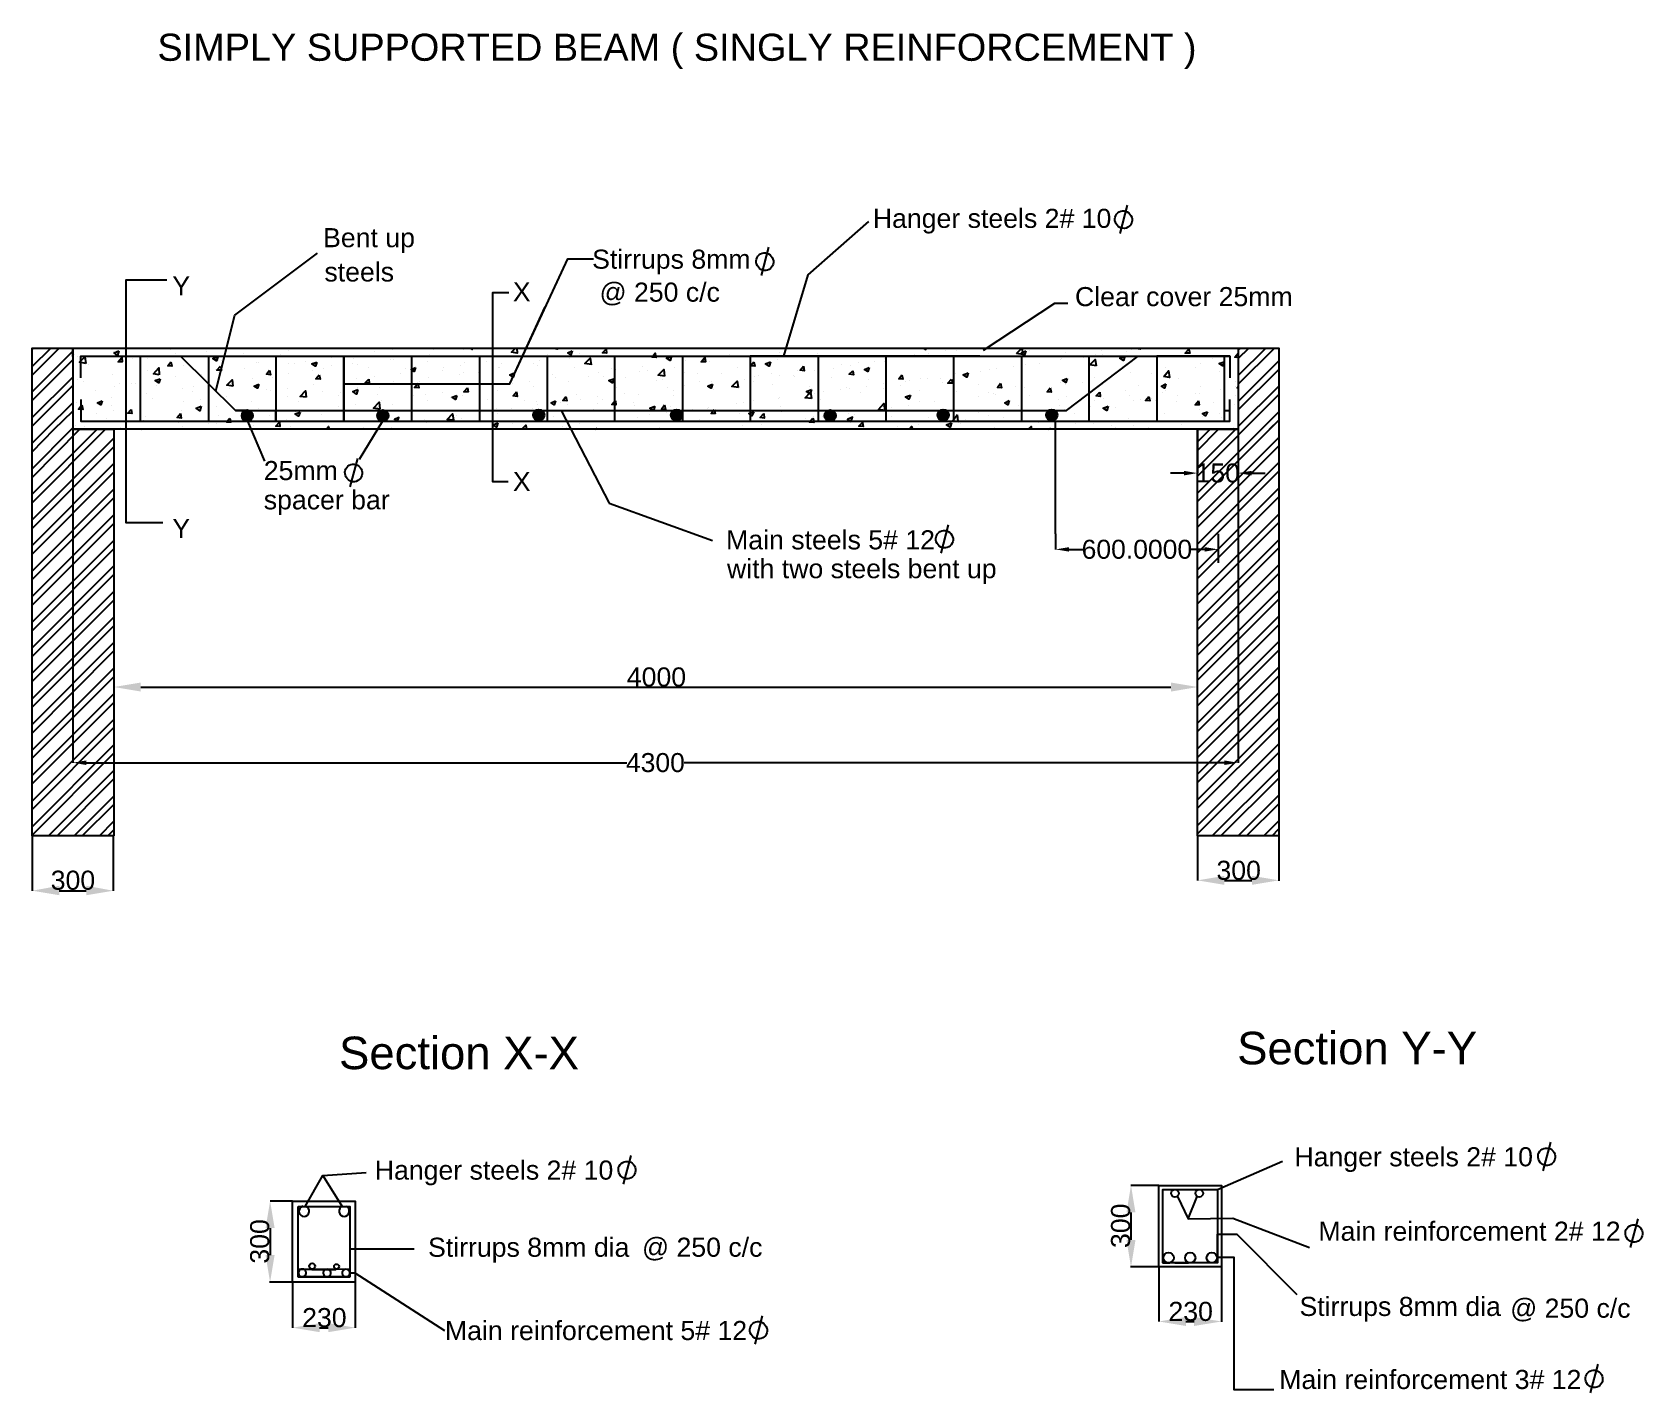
# Model space of a CAD drawing. Header units: inches. Extents: x 1158 to 7104, y -667 to 4351.
import ezdxf

# ---------------------------------------------------------------- set-up
doc = ezdxf.new("R2010")
doc.units = ezdxf.units.IN
doc.header["$MEASUREMENT"] = 0
doc.layers.add('PDF_0', color=7, linetype='Continuous')
doc.layers.add('PDF_Text', color=7, linetype='Continuous')
doc.styles.add('PDF Arial-BoldMT', font='arial.ttf')
doc.styles.add('PDF ArialMT', font='arial.ttf')
doc.styles.get("Standard").update_dxf_attribs({"font": 'arial.ttf'})
doc.dimstyles.get("Standard").update_dxf_attribs({"dimtxt": 70, "dimasz": 50, "dimexe": 0.18, "dimexo": 0.0625, "dimgap": 0.09, "dimtad": 0, "dimtih": 1, "dimtoh": 1, "dimdec": 4, "dimzin": 0, "dimdsep": 46, "dimtxsty": 'Standard', "dimcen": 0.09, "dimadec": 0, "dimazin": 0, "dimtfac": 1, "dimtdec": 4, "dimtofl": 0, "dimtmove": 0, "dimatfit": 3, "dimfxl": 1, "dimtolj": 1, "dimtzin": 0, "dimarcsym": 0})

msp = doc.modelspace()

# ---------------------------------------------------------------- texts
at = {"layer": 'PDF_Text', "attachment_point": 4, "style": 'PDF ArialMT'}
for s, insert, char_height in [('SIMPLY SUPPORTED BEAM ( SINGLY REINFORCEMENT )', (1619.68045, 4280.62473), 100), ('Hanger steels 2# 10', (4259.36946, 3654.08886), 70.3895107), ('Bent up', (2230.93985, 3582.81255), 70.389511), ('Stirrups 8mm', (3223.64932, 3503.46143), 70.3895107), ('Y', (1674.70207, 3415.37773), 70.38951), ('steels', (2235.92553, 3466.47498), 70.389511), ('X', (2931.14436, 3393.77186), 70.38951), (' @ 250 c/c', (3223.64932, 3385.4624), 70.389511), ('Clear cover 25mm', (5005.27065, 3375.49062), 70.3895107), ('25mm ', (2012.08004, 2733.9738), 70.389511), ('X', (2931.14436, 2694.08668), 70.38951), ('spacer bar', (2012.08004, 2615.97477), 70.389511), ('Y', (1674.70207, 2521.24307), 70.38951), ('Main steels 5# 12', (3717.94132, 2478.50901), 70.3895107), ('with two steels bent up', (3721.26553, 2362.17187), 70.3895107), ('4000', (3351.62014, 1972.79606), 70.389511), ('300', (1225.97285, 1223.25177), 70.389511), ('300', (5527.12612, 1259.81489), 70.389511), ('Hanger steels 2# 10', (5814.9354, 193.16952), 70.3895107), ('Hanger steels 2# 10', (2421.68333, 144.03873), 70.3895107), ('Main reinforcement 2# 12', (5903.45495, -71.19568), 70.3895107), ('Stirrups 8mm dia', (2618.17915, -140.54023), 70.3895107), ('@ 250 c/c', (3407.77002, -136.84413), 70.389511), ('230', (2153.6967, -389.81978), 70.389511), ('230', (5350.02184, -367.02443), 70.389511), ('Stirrups 8mm dia', (5833.65208, -358.71475), 70.3895107), ('@ 250 c/c', (6610.95998, -361.63538), 70.389511), ('Main reinforcement 5# 12', (2680.5651, -437.5575), 70.3895107), ('Main reinforcement 3# 12', (5758.86352, -617.98059), 70.3895107)]:
    msp.add_mtext(s, dxfattribs=dict(at, insert=insert, char_height=char_height))
at = {"layer": 'PDF_Text', "char_height": 120, "attachment_point": 4, "style": 'PDF Arial-BoldMT'}
for s, insert, width in [('Section Y-Y', (5603.66046, 603.79735), 987.3494404), ('Section X-X', (2289.8276, 586.01095), 901.3497265)]:
    msp.add_mtext(s, dxfattribs=dict(at, insert=insert, width=width))
at = {"layer": 'PDF_Text', "char_height": 70.389511, "attachment_point": 4, "rotation": 90, "style": 'PDF ArialMT'}
for insert in [(5173.80499, -132.73685), (1997.42299, -190.43364)]:
    msp.add_mtext('300', dxfattribs=dict(at, insert=insert))

# ---------------------------------------------------------------- blocks, each defined once
blk = doc.blocks.new('*D1')
at = {"color": 0, "lineweight": -2, "transparency": 16777216}
for p, q in [((1307.4, 2886.7), (1307.4, 1656.9)), ((5606.7, 2886.7), (5606.7, 1656.9)), ((1357.4, 1657.1), (3351.1, 1657.1)), ((5556.7, 1657.1), (3562.9, 1657.1))]:
    blk.add_line(p, q, dxfattribs=at)
at = {"color": 0, "transparency": 16777216}
for points in [[(1357.4, 1665.4), (1357.4, 1648.7), (1307.4, 1657.1)], [(5556.7, 1665.4), (5556.7, 1648.7), (5606.7, 1657.1)]]:
    blk.add_solid(points, dxfattribs=at)
at = {"layer": 'Defpoints', "color": 0, "transparency": 16777216}
for p in [(1307.4, 2886.7), (5606.7, 2886.7), (5606.7, 1657.1)]:
    blk.add_point(p, dxfattribs=at)
at = {"color": 0, "transparency": 16777216, "insert": (3457, 1657.1), "char_height": 70, "attachment_point": 5}
blk.add_mtext('\\A1;4300', dxfattribs=at)
blk = doc.blocks.new('*D2')
at = {"color": 0, "lineweight": -2, "transparency": 16777216}
for p, q in [((5457.1, 2886.7), (5457.1, 2724.9)), ((5606.7, 2896.6), (5606.7, 2724.9)), ((5407.1, 2725.1), (5357.1, 2725.1)), ((5656.7, 2725.1), (5706.7, 2725.1))]:
    blk.add_line(p, q, dxfattribs=at)
at = {"color": 0, "transparency": 16777216}
for points in [[(5407.1, 2733.4), (5407.1, 2716.7), (5457.1, 2725.1)], [(5656.7, 2733.4), (5656.7, 2716.7), (5606.7, 2725.1)]]:
    blk.add_solid(points, dxfattribs=at)
at = {"layer": 'Defpoints', "color": 0, "transparency": 16777216}
for p in [(5457.1, 2886.7), (5606.7, 2896.7), (5606.7, 2725.1)]:
    blk.add_point(p, dxfattribs=at)
at = {"color": 0, "transparency": 16777216, "insert": (5531.9, 2725.1), "char_height": 70, "attachment_point": 5}
blk.add_mtext('\\A1;150', dxfattribs=at)
blk = doc.blocks.new('*D4')
at = {"color": 0, "lineweight": -2, "transparency": 16777216}
for p, q in [((4933.6, 2500.8), (4933.6, 2443.6)), ((5533.6, 2500.8), (5533.6, 2443.6)), ((4983.6, 2443.8), (5033.7, 2443.8)), ((5483.6, 2443.8), (5433.4, 2443.8))]:
    blk.add_line(p, q, dxfattribs=at)
at = {"color": 0, "transparency": 16777216}
for points in [[(4983.6, 2452.1), (4983.6, 2435.5), (4933.6, 2443.8)], [(5483.6, 2452.1), (5483.6, 2435.5), (5533.6, 2443.8)]]:
    blk.add_solid(points, dxfattribs=at)
at = {"layer": 'Defpoints', "color": 0, "transparency": 16777216}
for p in [(4933.6, 2500.9), (5533.6, 2500.9), (5533.6, 2443.8)]:
    blk.add_point(p, dxfattribs=at)
at = {"color": 0, "transparency": 16777216, "insert": (5233.6, 2443.8), "char_height": 70, "attachment_point": 5}
blk.add_mtext('\\A1;600.0000', dxfattribs=at)

# ---------------------------------------------------------------- dimensions: what is measured, and where the dimension line sits
for base, p1, p2, text, picture, middle in [((5606.68015, 1657.06502), (1307.36354, 2886.7348), (5606.68015, 2886.7348), '4300', '*D1', (3457.02184, 1657.06502)), ((5606.68015, 2725.08256), (5457.1098, 2886.7348), (5606.68015, 2896.70616), '150', '*D2', (5531.89497, 2725.08256))]:
    dim = msp.add_linear_dim(base=base, p1=p1, p2=p2, text=text, dimstyle='Standard')
    dim.commit()
    dim.dimension.update_dxf_attribs({"geometry": picture, "text_midpoint": middle})
dim = msp.add_linear_dim(base=(5533.55686, 2443.79131), p1=(4933.55686, 2500.87626), p2=(5533.55686, 2500.87626), angle=180, dimstyle='Standard')
dim.commit()
dim.dimension.update_dxf_attribs({"geometry": '*D4', "text_midpoint": (5233.55686, 2443.79131)})

# ---------------------------------------------------------------- linework, layer by layer
for p, q in [((5198.21026, 3713.48778), (5170.3914, 3608.48302)), ((3874.69886, 3558.43263), (3846.88, 3453.42788)), ((3109.25286, 2956.5343), (3286.3363, 2614.04937)), ((4933.55686, 2500.87626), (4933.55686, 2916.64887)), ((2357.36064, 2779.19571), (2329.54178, 2674.19096)), ((3286.3363, 2614.04937), (3667.54834, 2476.14105)), ((4537.64537, 2534.65298), (4509.82651, 2429.64823)), ((5533.55686, 2444.67132), (5533.55686, 2394.70437)), ((1157.79319, 1387.70752), (1157.79319, 1184.9566)), ((5457.1098, 1387.70752), (5457.1098, 1223.18013)), ((6759.29625, 257.49254), (6731.47739, 152.48779)), ((3366.04419, 208.36175), (3338.22532, 103.357)), ((5314.8575, 98.21806), (5211.82015, 98.21806)), ((2118.5311, 40.48619), (2035.43647, 40.48619)), ((7081.55144, -25.59285), (7053.73258, -130.59761)), ((5314.8575, -202.58453), (5314.8575, -403.67356)), ((2118.5311, -258.65451), (2118.5311, -426.50568)), ((3851.46716, -382.56377), (3823.6483, -487.56853)), ((6934.48196, -561.51025), (6906.6631, -666.515))]:
    msp.add_line(p, q)
for centre in [(5184.2389, 3659.90163), (3860.72751, 3504.84648), (2343.38928, 2725.60956), (4523.67401, 2481.06684), (6745.32489, 203.90639), (3352.07283, 154.7756), (7067.58008, -79.179), (3837.4958, -436.14992), (6920.5106, -615.09639)]:
    msp.add_ellipse(centre, major_axis=(15.7623, -28.3471), ratio=0.971608281)
at = {"layer": 'PDF_0', "lineweight": 25}
for points in [[(4243.55608, 3652.56178), (4019.57255, 3456.76402), (3929.83034, 3155.96143), (3806.85027, 3155.96143), (5576.76608, 3155.96143)], [(1834.6124, 3028.01715), (1905.64494, 3307.19367), (2210.42382, 3535.67309)], [(2919.39953, 3054.58597), (3133.7837, 3514.93027), (3228.51159, 3514.93027)], [(1654.69913, 3436.82131), (1503.46689, 3436.82131), (1503.46689, 2542.723), (1639.74209, 2542.723)], [(2916.07574, 3390.28831), (2856.24761, 3390.28831), (2856.24761, 2693.95524), (2914.41385, 2693.95524)], [(2307.82299, 3054.58597), (2919.39953, 3054.58597), (3050.68906, 3338.76963)], [(4667.04358, 3178.2142), (4930.28979, 3352.06478), (4978.48468, 3352.06478)], [(1157.79319, 3185.8755), (1157.79319, 3185.8755)], [(1157.79319, 3117.7379), (1225.93079, 3185.8755)], [(1157.79319, 3180.88982), (1162.77887, 3185.8755)], [(1157.79319, 3086.16193), (1257.50676, 3185.8755)], [(1456.93389, 1387.70752), (1157.79319, 1387.70752), (1157.79319, 3185.8755), (5757.91239, 3185.8755), (5757.91239, 2886.7348), (5759.57428, 2886.7348)], [(1157.79319, 3185.8755), (1157.79319, 3185.8755)], [(1157.79319, 3024.6719), (1307.36354, 3174.24225)], [(5606.68015, 3185.8755), (5606.68015, 2886.7348), (1307.36354, 2886.7348)], [(1307.36354, 3185.8755), (1307.36354, 2886.7348), (1458.59578, 2886.7348)], [(1307.36354, 3155.96143), (1307.36354, 3185.8755), (1307.36354, 3155.96143)], [(1307.36354, 3150.97575), (1309.02543, 3150.97575), (1307.36354, 3157.62332)], [(1314.01111, 3160.94711), (1314.01111, 3160.94711)], [(1325.64436, 3154.29954), (1325.64436, 3154.29954)], [(1337.27761, 3076.19058), (1337.27761, 3155.96143), (5576.76608, 3155.96143), (5576.76608, 3076.19058)], [(1337.27761, 3155.96143), (1556.64746, 3155.96143), (1704.55591, 3155.96143), (1907.30683, 2956.5343), (2056.87718, 2956.5343), (4807.30972, 2956.5343), (4973.499, 2956.5343), (5237.73995, 3155.96143)], [(1337.27761, 3155.96143), (1337.27761, 3155.96143)], [(1400.42953, 3182.55171), (1400.42953, 3182.55171)], [(1448.62442, 3155.96143), (1448.62442, 3155.96143)], [(1456.93389, 3172.58036), (1456.93389, 3172.58036)], [(1531.71906, 3184.21361), (1531.71906, 3184.21361)], [(1556.64746, 3155.96143), (1556.64746, 2916.64887)], [(1591.5472, 3154.29954), (1591.5472, 3154.29954)], [(1666.33238, 3179.22793), (1666.33238, 3179.22793)], [(1687.93698, 3167.59468), (1687.93698, 3167.59468)], [(1802.60759, 3172.58036), (1802.60759, 3172.58036)], [(1807.59326, 3155.96143), (1807.59326, 2916.64887)], [(1938.88279, 3167.59468), (1938.88279, 3167.59468)], [(1972.12065, 3157.62332), (1972.12065, 3157.62332)], [(2056.87718, 3155.96143), (2056.87718, 2916.64887), (2056.87718, 2956.5343), (3306.62055, 2956.5343)], [(2073.49611, 3160.94711), (2073.49611, 3160.94711)], [(2105.07207, 3175.90414), (2105.07207, 3175.90414)], [(2131.66236, 3157.62332), (2131.66236, 3157.62332)], [(2209.77132, 3155.96143), (2209.77132, 3155.96143)], [(2279.57081, 3184.21361), (2279.57081, 3184.21361)], [(2307.82299, 3155.96143), (2307.82299, 2916.64887), (2307.82299, 2956.5343), (2307.82299, 2916.64887), (2307.82299, 2956.5343)], [(2307.82299, 2916.64887), (2307.82299, 3155.96143), (2307.82299, 2916.64887)], [(2422.49359, 3172.58036), (2422.49359, 3172.58036)], [(2485.64552, 3180.88982), (2485.64552, 3180.88982)], [(2488.9693, 3154.29954), (2488.9693, 3154.29954)], [(2557.10691, 3155.96143), (2557.10691, 2916.64887)], [(2621.92072, 3162.609), (2621.92072, 3162.609)], [(2636.87776, 3179.22793), (2636.87776, 3179.22793)], [(2749.88647, 3179.22793), (2749.88647, 3179.22793)], [(2773.15297, 3185.8755), (2781.46243, 3180.88982), (2783.12432, 3185.8755)], [(2808.05271, 3155.96143), (2808.05271, 2916.64887)], [(2945.98981, 3185.8755), (2947.65171, 3167.59468), (2926.0471, 3170.91846), (2941.00414, 3185.8755)], [(2995.8466, 3155.96143), (2995.8466, 3155.96143)], [(3057.33663, 3155.96143), (3057.33663, 2916.64887)], [(3058.99852, 3164.27089), (3058.99852, 3164.27089)], [(3093.89827, 3185.8755), (3095.56016, 3182.55171), (3080.60313, 3184.21361), (3082.26502, 3185.8755)], [(3155.3883, 3177.56604), (3155.3883, 3177.56604)], [(3176.99291, 3165.93279), (3176.99291, 3165.93279)], [(3270.05891, 3167.59468), (3270.05891, 3167.59468)], [(3306.62055, 3155.96143), (3306.62055, 2916.64887)], [(3401.34844, 3184.21361), (3401.34844, 3184.21361)], [(3557.56636, 3155.96143), (3557.56636, 2916.64887)], [(3728.74131, 3160.94711), (3728.74131, 3160.94711)], [(3788.56945, 3152.63764), (3788.56945, 3152.63764)], [(4558.02581, 2916.64887), (4558.02581, 3155.96143), (4654.41559, 3155.96143), (4558.02581, 3155.96143), (3806.85027, 3155.96143), (3806.85027, 2916.64887)], [(3889.94491, 3182.55171), (3889.94491, 3182.55171)], [(3916.5352, 3169.25657), (3916.5352, 3169.25657)], [(4056.13419, 3167.59468), (4056.13419, 3167.59468)], [(4057.79608, 3155.96143), (4057.79608, 2916.64887)], [(4307.08, 3155.96143), (4307.08, 2916.64887)], [(4413.44113, 3162.609), (4413.44113, 3162.609)], [(4435.04574, 3157.62332), (4435.04574, 3157.62332)], [(4446.67899, 3185.8755), (4454.98845, 3180.88982), (4456.65035, 3185.8755)], [(4463.29792, 3167.59468), (4463.29792, 3167.59468)], [(4526.44984, 3175.90414), (4526.44984, 3175.90414)], [(4566.33527, 3175.90414), (4566.33527, 3175.90414)], [(4699.28669, 3182.55171), (4699.28669, 3182.55171)], [(4807.30972, 3155.96143), (4807.30972, 2916.64887)], [(4835.5619, 3175.90414), (4835.5619, 3175.90414)], [(4970.17521, 3170.91846), (4970.17521, 3170.91846)], [(5056.59364, 3155.96143), (5056.59364, 2916.64887)], [(5081.52203, 3160.94711), (5081.52203, 3160.94711)], [(5099.80285, 3159.28521), (5099.80285, 3159.28521)], [(5103.12664, 3175.90414), (5103.12664, 3175.90414)], [(5106.45042, 3164.27089), (5106.45042, 3164.27089)], [(5196.19263, 3172.58036), (5196.19263, 3172.58036)], [(5214.47345, 3179.22793), (5214.47345, 3179.22793)], [(5246.04941, 3185.8755), (5246.04941, 3182.55171), (5231.09238, 3184.21361), (5232.75427, 3185.8755)], [(5241.06374, 3159.28521), (5241.06374, 3159.28521)], [(5556.82336, 2916.64887), (5556.82336, 3155.96143), (5307.53945, 3155.96143), (5576.76608, 3155.96143), (5307.53945, 3155.96143), (5307.53945, 2916.64887)], [(5377.33894, 3154.29954), (5377.33894, 3154.29954)], [(5576.76608, 3155.96143), (5576.76608, 3155.96143)], [(5606.68015, 3150.97575), (5595.0469, 3152.63764), (5606.68015, 3167.59468)], [(5606.68015, 3167.59468), (5606.68015, 3167.59468)], [(1157.79319, 2993.09594), (1307.36354, 3142.66629)], [(1367.19168, 3124.38547), (1367.19168, 3124.38547)], [(1528.39528, 3145.99007), (1528.39528, 3145.99007)], [(1581.57585, 3104.44275), (1581.57585, 3104.44275)], [(1584.89963, 3149.31386), (1584.89963, 3149.31386)], [(1714.52727, 3122.72357), (1714.52727, 3122.72357)], [(1721.17484, 3144.32818), (1721.17484, 3144.32818)], [(1834.18355, 3107.76654), (1834.18355, 3107.76654)], [(1844.15491, 3141.00439), (1844.15491, 3141.00439)], [(1845.8168, 3096.13329), (1845.8168, 3096.13329)], [(1855.78815, 3139.3425), (1855.78815, 3139.3425)], [(1940.54469, 3109.42843), (1940.54469, 3109.42843)], [(1983.7539, 3132.69493), (1983.7539, 3132.69493)], [(1992.06336, 3132.69493), (1992.06336, 3132.69493)], [(2101.74829, 3129.37114), (2101.74829, 3129.37114)], [(2126.67668, 3127.70925), (2126.67668, 3127.70925)], [(2164.90021, 3137.68061), (2164.90021, 3137.68061)], [(2191.4905, 3102.78086), (2191.4905, 3102.78086)], [(2231.37592, 3109.42843), (2231.37592, 3109.42843)], [(2261.28999, 3150.97575), (2261.28999, 3150.97575)], [(2262.95188, 3121.06168), (2262.95188, 3121.06168)], [(2339.39895, 3127.70925), (2339.39895, 3127.70925)], [(2344.38463, 3149.31386), (2344.38463, 3149.31386)], [(2359.34167, 3126.04736), (2359.34167, 3126.04736)], [(2399.22709, 3116.076), (2399.22709, 3116.076)], [(2480.65984, 3144.32818), (2480.65984, 3144.32818)], [(2492.29309, 3144.32818), (2492.29309, 3144.32818)], [(2515.55959, 3092.8095), (2515.55959, 3092.8095)], [(2533.84041, 3109.42843), (2533.84041, 3109.42843)], [(2616.93505, 3137.68061), (2616.93505, 3137.68061)], [(2670.11561, 3104.44275), (2670.11561, 3104.44275)], [(2675.10129, 3114.41411), (2675.10129, 3114.41411)], [(2738.25322, 3122.72357), (2738.25322, 3122.72357)], [(2748.22457, 3094.4714), (2748.22457, 3094.4714)], [(2751.54836, 3132.69493), (2751.54836, 3132.69493)], [(2804.72893, 3097.79518), (2804.72893, 3097.79518)], [(2834.643, 3136.01872), (2834.643, 3136.01872)], [(2879.5141, 3114.41411), (2879.5141, 3114.41411)], [(2881.176, 3116.076), (2881.176, 3116.076)], [(2887.82357, 3127.70925), (2887.82357, 3127.70925)], [(2941.00414, 3092.8095), (2941.00414, 3092.8095)], [(3009.14174, 3131.03304), (3009.14174, 3131.03304)], [(3022.43688, 3121.06168), (3022.43688, 3121.06168)], [(3029.08445, 3141.00439), (3029.08445, 3141.00439)], [(3138.76938, 3147.65197), (3138.76938, 3147.65197)], [(3158.71209, 3116.076), (3158.71209, 3116.076)], [(3220.20212, 3126.04736), (3196.93562, 3129.37114), (3216.87834, 3149.31386), (3220.20212, 3124.38547)], [(3248.4543, 3097.79518), (3248.4543, 3097.79518)], [(3293.3254, 3109.42843), (3293.3254, 3109.42843)], [(3311.60623, 3106.10465), (3311.60623, 3106.10465)], [(3398.02465, 3099.45707), (3398.02465, 3099.45707)], [(3407.99601, 3119.39979), (3407.99601, 3119.39979)], [(3429.60061, 3104.44275), (3429.60061, 3104.44275)], [(3525.99039, 3116.076), (3525.99039, 3116.076)], [(3565.87582, 3097.79518), (3565.87582, 3097.79518)], [(3569.19961, 3141.00439), (3569.19961, 3141.00439)], [(3632.35153, 3149.31386), (3632.35153, 3149.31386)], [(3657.27992, 3136.01872), (3657.27992, 3136.01872)], [(3700.48913, 3092.8095), (3700.48913, 3092.8095)], [(3760.31727, 3116.076), (3760.31727, 3116.076)], [(3908.22573, 3142.66629), (3908.22573, 3142.66629)], [(3981.34901, 3102.78086), (3981.34901, 3102.78086)], [(4044.50094, 3104.44275), (4044.50094, 3104.44275)], [(4115.96233, 3111.09032), (4115.96233, 3111.09032)], [(4142.55261, 3124.38547), (4142.55261, 3124.38547)], [(4175.79047, 3122.72357), (4175.79047, 3122.72357)], [(4205.70454, 3132.69493), (4205.70454, 3132.69493)], [(4265.53268, 3137.68061), (4265.53268, 3137.68061)], [(4302.09432, 3145.99007), (4302.09432, 3145.99007)], [(4303.75621, 3137.68061), (4303.75621, 3137.68061)], [(4657.73937, 3099.45707), (4657.73937, 3099.45707)], [(4690.97723, 3107.76654), (4690.97723, 3107.76654)], [(4715.90562, 3109.42843), (4715.90562, 3109.42843)], [(4779.05755, 3117.7379), (4779.05755, 3117.7379)], [(4805.64783, 3124.38547), (4805.64783, 3124.38547)], [(4823.92865, 3126.04736), (4823.92865, 3126.04736)], [(4875.44733, 3129.37114), (4875.44733, 3129.37114)], [(4953.55629, 3144.32818), (4953.55629, 3144.32818)], [(4955.21818, 3149.31386), (4955.21818, 3149.31386)], [(5036.65093, 3150.97575), (5036.65093, 3150.97575)], [(5211.14967, 3094.4714), (5211.14967, 3094.4714)], [(5289.25863, 3092.8095), (5289.25863, 3092.8095)], [(5340.7773, 3112.75222), (5340.7773, 3112.75222)], [(5352.41055, 3101.11897), (5352.41055, 3101.11897)], [(5448.80033, 3114.41411), (5448.80033, 3114.41411)], [(5468.74305, 3129.37114), (5468.74305, 3129.37114)], [(5513.61415, 3147.65197), (5513.61415, 3147.65197)], [(5536.88065, 3099.45707), (5536.88065, 3099.45707)], [(5601.69447, 3147.65197), (5601.69447, 3147.65197)], [(1157.79319, 2929.94401), (1307.36354, 3079.51436)], [(1157.79319, 2898.36805), (1307.36354, 3047.9384)], [(1323.98247, 3069.543), (1323.98247, 3069.543)], [(1345.58707, 3061.23354), (1345.58707, 3061.23354)], [(1453.6101, 3087.82383), (1453.6101, 3087.82383)], [(1461.91957, 3046.27651), (1461.91957, 3046.27651)], [(1480.20039, 3054.58597), (1480.20039, 3054.58597)], [(1525.07149, 3054.58597), (1525.07149, 3054.58597)], [(1538.36663, 3056.24786), (1538.36663, 3056.24786)], [(1616.4756, 3049.60029), (1616.4756, 3049.60029)], [(1621.46127, 3066.21922), (1621.46127, 3066.21922)], [(1686.27509, 3082.83815), (1686.27509, 3082.83815)], [(1711.20348, 3037.96704), (1711.20348, 3037.96704)], [(1752.7508, 3042.95272), (1752.7508, 3042.95272)], [(1781.00298, 3087.82383), (1781.00298, 3087.82383)], [(1907.30683, 2956.5343), (1950.51604, 2956.5343), (1907.30683, 2956.5343), (1807.59326, 3054.58597), (1807.60098, 3054.60562)], [(1840.83112, 3056.24786), (1840.83112, 3056.24786)], [(1887.36412, 3037.96704), (1887.36412, 3037.96704)], [(1895.67358, 3051.26218), (1895.67358, 3051.26218)], [(1968.79686, 3072.86679), (1968.79686, 3072.86679)], [(2023.63932, 3032.98136), (2023.63932, 3032.98136)], [(2043.58204, 3077.85247), (2043.58204, 3077.85247)], [(2098.4245, 3037.96704), (2098.4245, 3037.96704)], [(2101.74829, 3091.14761), (2101.74829, 3091.14761)], [(2194.81428, 3051.26218), (2194.81428, 3051.26218)], [(2354.35599, 3072.86679), (2354.35599, 3072.86679)], [(2357.67977, 3041.29083), (2357.67977, 3041.29083)], [(2419.16981, 3081.17625), (2419.16981, 3081.17625)], [(2437.45063, 3039.62893), (2437.45063, 3039.62893)], [(2488.9693, 3061.23354), (2488.9693, 3061.23354)], [(2585.35908, 3064.55733), (2585.35908, 3064.55733)], [(2618.59694, 3077.85247), (2618.59694, 3077.85247)], [(2733.26754, 3089.48572), (2733.26754, 3089.48572)], [(2768.16729, 3034.64326), (2768.16729, 3034.64326)], [(2929.37089, 3056.24786), (2929.37089, 3056.24786)], [(2992.52281, 3064.55733), (2992.52281, 3064.55733)], [(3007.47985, 3046.27651), (3007.47985, 3046.27651)], [(3077.27934, 3087.82383), (3077.27934, 3087.82383)], [(3088.91259, 3077.85247), (3088.91259, 3077.85247)], [(3135.44559, 3062.89543), (3135.44559, 3062.89543)], [(3211.89266, 3081.17625), (3211.89266, 3081.17625)], [(3266.73512, 3082.83815), (3266.73512, 3082.83815)], [(3314.93001, 3039.62893), (3314.93001, 3039.62893)], [(3348.16787, 3076.19058), (3348.16787, 3076.19058)], [(3462.83847, 3066.21922), (3462.83847, 3066.21922)], [(3482.78118, 3069.543), (3482.78118, 3069.543)], [(3502.72389, 3039.62893), (3502.72389, 3039.62893)], [(3565.87582, 3047.9384), (3565.87582, 3047.9384)], [(3610.74692, 3091.14761), (3610.74692, 3091.14761)], [(3619.05639, 3064.55733), (3619.05639, 3064.55733)], [(3653.95614, 3051.26218), (3653.95614, 3051.26218)], [(3662.2656, 3061.23354), (3662.2656, 3061.23354)], [(3672.23696, 3034.64326), (3672.23696, 3034.64326)], [(3753.6697, 3057.90976), (3753.6697, 3057.90976)], [(3785.24567, 3069.543), (3785.24567, 3069.543)], [(3820.14541, 3061.23354), (3820.14541, 3061.23354)], [(3821.80731, 3082.83815), (3821.80731, 3082.83815)], [(3836.76434, 3086.16193), (3836.76434, 3086.16193)], [(3886.62113, 3091.14761), (3886.62113, 3091.14761)], [(3889.94491, 3052.92408), (3889.94491, 3052.92408)], [(3913.21141, 3084.50004), (3913.21141, 3084.50004)], [(3968.05387, 3086.16193), (3968.05387, 3086.16193)], [(3971.37766, 3081.17625), (3971.37766, 3081.17625)], [(4026.22012, 3046.27651), (4026.22012, 3046.27651)], [(4107.65286, 3076.19058), (4107.65286, 3076.19058)], [(4139.22883, 3032.98136), (4139.22883, 3032.98136)], [(4160.83343, 3041.29083), (4160.83343, 3041.29083)], [(4172.46668, 3037.96704), (4172.46668, 3037.96704)], [(4235.61861, 3046.27651), (4235.61861, 3046.27651)], [(4243.92807, 3069.543), (4243.92807, 3069.543)], [(4297.10864, 3036.30515), (4297.10864, 3036.30515)], [(4300.43243, 3054.58597), (4300.43243, 3054.58597)], [(4361.92246, 3047.9384), (4361.92246, 3047.9384)], [(4378.54139, 3064.55733), (4378.54139, 3064.55733)], [(4395.16031, 3066.21922), (4395.16031, 3066.21922)], [(4433.38385, 3072.86679), (4433.38385, 3072.86679)], [(4459.97413, 3074.52868), (4459.97413, 3074.52868)], [(4509.83092, 3072.86679), (4509.83092, 3072.86679)], [(4514.81659, 3057.90976), (4514.81659, 3057.90976)], [(4556.36391, 3087.82383), (4556.36391, 3087.82383)], [(4563.01148, 3091.14761), (4563.01148, 3091.14761)], [(4649.42991, 3052.92408), (4649.42991, 3052.92408)], [(4785.70512, 3046.27651), (4785.70512, 3046.27651)], [(4820.60486, 3041.29083), (4820.60486, 3041.29083)], [(4920.31843, 3041.29083), (4920.31843, 3041.29083)], [(4950.2325, 3059.57165), (4950.2325, 3059.57165)], [(4970.17521, 3051.26218), (4970.17521, 3051.26218)], [(5033.32714, 3059.57165), (5033.32714, 3059.57165)], [(5056.59364, 3034.64326), (5056.59364, 3034.64326)], [(5078.19824, 3076.19058), (5078.19824, 3076.19058)], [(5129.71692, 3071.2049), (5129.71692, 3071.2049)], [(5239.40184, 3049.60029), (5239.40184, 3049.60029)], [(5388.97219, 3074.52868), (5388.97219, 3074.52868)], [(5467.08115, 3044.61461), (5467.08115, 3044.61461)], [(5543.52822, 3034.64326), (5543.52822, 3034.64326)], [(5596.70879, 3044.61461), (5596.70879, 3044.61461)], [(5598.37068, 3062.89543), (5598.37068, 3062.89543)], [(5606.68015, 3039.62893), (5603.35636, 3039.62893), (5606.68015, 3044.61461)], [(5606.68015, 3042.95272), (5606.68015, 3042.95272)], [(1157.79319, 2835.21612), (1209.31187, 2886.7348), (1307.36354, 2984.78647)], [(1320.65868, 2984.78647), (1320.65868, 2984.78647)], [(1337.27761, 2996.41972), (1337.27761, 2916.64887), (5576.76608, 2916.64887), (5576.76608, 2996.41972)], [(1390.45818, 3031.31947), (1390.45818, 3031.31947)], [(1450.28632, 3003.06729), (1450.28632, 3003.06729)], [(1451.94821, 2974.81512), (1451.94821, 2974.81512)], [(1578.25206, 3019.68622), (1578.25206, 3019.68622)], [(1599.85667, 3001.4054), (1599.85667, 3001.4054)], [(1714.52727, 2988.11026), (1714.52727, 2988.11026)], [(1747.76512, 3026.33379), (1747.76512, 3026.33379)], [(1777.67919, 2996.41972), (1777.67919, 2996.41972)], [(1874.06898, 3008.05297), (1874.06898, 3008.05297)], [(1967.13497, 2988.11026), (1967.13497, 2988.11026)], [(2035.27257, 3029.65758), (2035.27257, 3029.65758)], [(2098.4245, 3008.05297), (2098.4245, 3008.05297)], [(2141.63371, 2988.11026), (2141.63371, 2988.11026)], [(2158.25264, 3026.33379), (2158.25264, 3026.33379)], [(2228.05214, 3024.6719), (2228.05214, 3024.6719)], [(2289.54217, 3013.03865), (2289.54217, 3013.03865)], [(2294.52785, 3021.34811), (2294.52785, 3021.34811)], [(2351.0322, 2979.8008), (2351.0322, 2979.8008)], [(2430.80305, 3014.70054), (2430.80305, 3014.70054)], [(2447.42198, 2993.09594), (2447.42198, 2993.09594)], [(2485.64552, 2976.47701), (2485.64552, 2976.47701)], [(2565.41637, 3009.71487), (2565.41637, 3009.71487)], [(2608.62558, 3014.70054), (2608.62558, 3014.70054)], [(2616.93505, 2993.09594), (2616.93505, 2993.09594)], [(2671.77751, 3023.01001), (2671.77751, 3023.01001)], [(2701.69158, 3003.06729), (2701.69158, 3003.06729)], [(2744.90079, 3009.71487), (2744.90079, 3009.71487)], [(2836.30489, 2998.08162), (2836.30489, 2998.08162)], [(2876.19032, 3029.65758), (2876.19032, 3029.65758)], [(2972.5801, 2991.43404), (2972.5801, 2991.43404)], [(3019.1131, 2989.77215), (3019.1131, 2989.77215)], [(3020.77499, 2976.47701), (3020.77499, 2976.47701)], [(3107.19341, 2986.44837), (3107.19341, 2986.44837)], [(3132.12181, 2978.1389), (3132.12181, 2978.1389)], [(3167.02155, 3014.70054), (3167.02155, 3014.70054)], [(3181.97859, 2998.08162), (3181.97859, 2998.08162)], [(3243.46862, 2981.46269), (3243.46862, 2981.46269)], [(3245.13051, 3006.39108), (3245.13051, 3006.39108)], [(3263.41133, 2998.08162), (3263.41133, 2998.08162)], [(3341.5203, 3019.68622), (3341.5203, 3019.68622)], [(3376.42004, 2984.78647), (3376.42004, 2984.78647)], [(3379.74383, 2974.81512), (3379.74383, 2974.81512)], [(3394.70086, 3016.36244), (3394.70086, 3016.36244)], [(3522.66661, 3031.31947), (3522.66661, 3031.31947)], [(3524.3285, 3009.71487), (3524.3285, 3009.71487)], [(3755.3316, 2983.12458), (3755.3316, 2983.12458)], [(3781.92188, 2984.78647), (3781.92188, 2984.78647)], [(3818.48352, 2991.43404), (3818.48352, 2991.43404)], [(3909.88762, 3001.4054), (3909.88762, 3001.4054)], [(3914.8733, 3003.06729), (3914.8733, 3003.06729)], [(4042.83905, 3019.68622), (4042.83905, 3019.68622)], [(4066.10554, 2998.08162), (4066.10554, 2998.08162)], [(4076.0769, 3024.6719), (4076.0769, 3024.6719)], [(4214.014, 3023.01001), (4214.014, 3023.01001)], [(4391.83653, 2974.81512), (4391.83653, 2974.81512)], [(4430.06006, 2988.11026), (4430.06006, 2988.11026)], [(4431.72196, 3029.65758), (4431.72196, 3029.65758)], [(4488.22631, 2988.11026), (4488.22631, 2988.11026)], [(4559.6877, 3006.39108), (4559.6877, 3006.39108)], [(4567.99716, 3024.6719), (4567.99716, 3024.6719)], [(4649.42991, 3008.05297), (4649.42991, 3008.05297)], [(4687.65344, 3023.01001), (4687.65344, 3023.01001)], [(4704.27237, 3018.02433), (4704.27237, 3018.02433)], [(4712.58183, 3016.36244), (4712.58183, 3016.36244)], [(4795.67647, 2973.15322), (4795.67647, 2973.15322)], [(4808.97162, 3029.65758), (4808.97162, 3029.65758)], [(4838.88569, 3013.03865), (4838.88569, 3013.03865)], [(4943.58493, 2998.08162), (4943.58493, 2998.08162)], [(4946.90872, 2974.81512), (4946.90872, 2974.81512)], [(4975.16089, 3006.39108), (4975.16089, 3006.39108)], [(5076.53635, 2991.43404), (5076.53635, 2991.43404)], [(5091.49339, 3023.01001), (5091.49339, 3023.01001)], [(5109.77421, 3001.4054), (5109.77421, 3001.4054)], [(5192.86885, 3029.65758), (5192.86885, 3029.65758)], [(5207.82588, 3009.71487), (5207.82588, 3009.71487)], [(5222.78292, 2993.09594), (5222.78292, 2993.09594)], [(5246.04941, 2994.75783), (5246.04941, 2994.75783)], [(5285.93484, 3001.4054), (5285.93484, 3001.4054)], [(5300.89188, 2993.09594), (5300.89188, 2993.09594)], [(5327.48216, 3023.01001), (5327.48216, 3023.01001)], [(5337.45352, 3027.99569), (5337.45352, 3027.99569)], [(5380.66273, 2989.77215), (5380.66273, 2989.77215)], [(5382.32462, 3013.03865), (5382.32462, 3013.03865)], [(5448.80033, 3018.02433), (5448.80033, 3018.02433)], [(5629.94665, 2886.7348), (5757.91239, 3014.70054), (5457.1098, 2713.89795)], [(5463.75737, 3018.02433), (5463.75737, 3018.02433)], [(5516.93794, 2984.78647), (5516.93794, 2984.78647)], [(5595.0469, 2978.1389), (5595.0469, 2978.1389)], [(5598.37068, 3013.03865), (5598.37068, 3013.03865)], [(1157.79319, 2803.64016), (1239.22594, 2886.7348), (1307.36354, 2953.21051)], [(1337.27761, 2916.64887), (1503.46689, 2916.64887), (1807.59326, 2916.64887), (1902.32115, 2916.64887), (1952.17794, 2916.64887), (2015.32986, 2768.74041)], [(1393.78196, 2944.90105), (1393.78196, 2944.90105)], [(1432.0055, 2924.95833), (1432.0055, 2924.95833)], [(1446.96253, 2918.31076), (1446.96253, 2918.31076)], [(1458.59578, 2954.8724), (1458.59578, 2954.8724)], [(1554.98556, 2966.50565), (1554.98556, 2966.50565)], [(1566.61881, 2919.97266), (1566.61881, 2919.97266)], [(1574.92828, 2934.92969), (1574.92828, 2934.92969)], [(1707.8797, 2954.8724), (1707.8797, 2954.8724)], [(1807.59326, 2956.5343), (1807.59326, 2956.5343)], [(1837.50733, 2971.49133), (1837.50733, 2971.49133)], [(1844.15491, 2938.25348), (1844.15491, 2938.25348)], [(1968.79686, 2929.94401), (1968.79686, 2929.94401)], [(1992.06336, 2963.18187), (1992.06336, 2963.18187)], [(2031.94879, 2938.25348), (2031.94879, 2938.25348)], [(2095.10071, 2923.29644), (2095.10071, 2923.29644)], [(2128.33857, 2951.54862), (2128.33857, 2951.54862)], [(2226.39024, 2939.91537), (2226.39024, 2939.91537)], [(2287.88028, 2971.49133), (2287.88028, 2971.49133)], [(2354.35599, 2956.5343), (2354.35599, 2956.5343)], [(2450.74577, 2916.64887), (2364.32734, 2775.38798)], [(2605.3018, 2921.63455), (2605.3018, 2921.63455)], [(2701.69158, 2934.92969), (2701.69158, 2934.92969)], [(2723.29618, 2938.25348), (2723.29618, 2938.25348)], [(2741.577, 2924.95833), (2741.577, 2924.95833)], [(2861.23328, 2956.5343), (2861.23328, 2956.5343)], [(2871.20464, 2963.18187), (2871.20464, 2963.18187)], [(2872.86653, 2944.90105), (2872.86653, 2944.90105)], [(2926.0471, 2964.84376), (2926.0471, 2964.84376)], [(3004.15606, 2963.18187), (3004.15606, 2963.18187)], [(3080.60313, 2933.2678), (3080.60313, 2933.2678)], [(3228.51159, 2959.85808), (3228.51159, 2959.85808)], [(3275.04458, 2918.31076), (3275.04458, 2918.31076)], [(3391.37708, 2931.6059), (3391.37708, 2931.6059)], [(3434.58629, 2939.91537), (3434.58629, 2939.91537)], [(3499.40011, 2948.22483), (3499.40011, 2948.22483)], [(3514.35714, 2969.82944), (3514.35714, 2969.82944)], [(3519.34282, 2948.22483), (3519.34282, 2948.22483)], [(3595.78989, 2961.51997), (3595.78989, 2961.51997)], [(3620.71828, 2921.63455), (3620.71828, 2921.63455)], [(3650.63235, 2963.18187), (3650.63235, 2963.18187)], [(3652.29424, 2966.50565), (3652.29424, 2966.50565)], [(3768.62674, 2946.56294), (3768.62674, 2946.56294)], [(3785.24567, 2958.19619), (3785.24567, 2958.19619)], [(3906.56384, 2916.64887), (3906.56384, 2916.64887)], [(3918.19709, 2971.49133), (3918.19709, 2971.49133)], [(3921.52087, 2951.54862), (3921.52087, 2951.54862)], [(4009.60119, 2924.95833), (4009.60119, 2924.95833)], [(4039.51526, 2934.92969), (4039.51526, 2934.92969)], [(4057.79608, 2946.56294), (4057.79608, 2946.56294)], [(4072.75312, 2933.2678), (4072.75312, 2933.2678)], [(4169.1429, 2953.21051), (4169.1429, 2953.21051)], [(4169.1429, 2944.90105), (4169.1429, 2944.90105)], [(4192.4094, 2939.91537), (4192.4094, 2939.91537)], [(4297.10864, 2969.82944), (4297.10864, 2969.82944)], [(4328.6846, 2966.50565), (4328.6846, 2966.50565)], [(4328.6846, 2934.92969), (4328.6846, 2934.92969)], [(4463.29792, 2929.94401), (4463.29792, 2929.94401)], [(4499.85956, 2921.63455), (4499.85956, 2921.63455)], [(4556.36391, 2921.63455), (4556.36391, 2921.63455)], [(4599.57313, 2923.29644), (4599.57313, 2923.29644)], [(4646.10612, 2916.64887), (4646.10612, 2916.64887)], [(4647.76802, 2948.22483), (4647.76802, 2948.22483)], [(4685.99155, 2938.25348), (4685.99155, 2938.25348)], [(4734.18644, 2918.31076), (4734.18644, 2918.31076)], [(4742.4959, 2929.94401), (4742.4959, 2929.94401)], [(4817.28108, 2956.5343), (4817.28108, 2956.5343)], [(4857.16651, 2916.64887), (4857.16651, 2916.64887)], [(4902.03761, 2949.88673), (4902.03761, 2949.88673)], [(4966.85143, 2959.85808), (4966.85143, 2959.85808)], [(5005.07496, 2943.23915), (5005.07496, 2943.23915)], [(5061.57932, 2971.49133), (5061.57932, 2971.49133)], [(5152.98342, 2968.16755), (5152.98342, 2968.16755)], [(5204.5021, 2924.95833), (5204.5021, 2924.95833)], [(5335.79162, 2943.23915), (5335.79162, 2943.23915)], [(5693.09857, 2886.7348), (5757.91239, 2951.54862), (5457.1098, 2650.74603)], [(5723.01264, 2886.7348), (5757.91239, 2919.97266), (5457.1098, 2620.83196)], [(5463.75737, 2959.85808), (5463.75737, 2959.85808)], [(5475.39062, 2934.92969), (5475.39062, 2934.92969)], [(5540.20444, 2943.23915), (5540.20444, 2943.23915)], [(5546.85201, 2929.94401), (5546.85201, 2929.94401)], [(5556.82336, 2956.5343), (5576.76608, 2956.5343)], [(5576.76608, 2916.64887), (5576.76608, 2916.64887)], [(5757.91239, 2916.64887), (5759.57428, 2916.64887)], [(1157.79319, 2740.48824), (1302.37786, 2886.7348), (1307.36354, 2891.72048)], [(1157.79319, 2647.42224), (1397.10575, 2886.7348)], [(1157.79319, 2708.91227), (1333.95382, 2886.7348)], [(1157.79319, 2615.84628), (1428.68171, 2886.7348)], [(1307.36354, 2886.7348), (1458.59578, 2886.7348), (1458.59578, 1387.70752)], [(1317.3349, 2901.69183), (1317.3349, 2901.69183)], [(1348.91086, 2896.70616), (1348.91086, 2896.70616)], [(1485.18607, 2891.72048), (1485.18607, 2891.72048)], [(1548.33799, 2886.7348), (1548.33799, 2886.7348)], [(1561.63313, 2886.7348), (1568.2807, 2888.39669), (1566.61881, 2886.7348)], [(1648.05156, 2888.39669), (1648.05156, 2888.39669)], [(1696.24645, 2911.66319), (1696.24645, 2911.66319)], [(1702.89402, 2913.32508), (1702.89402, 2913.32508)], [(1711.20348, 2896.70616), (1711.20348, 2896.70616)], [(1807.59326, 2908.33941), (1807.59326, 2908.33941)], [(1834.18355, 2888.39669), (1834.18355, 2888.39669)], [(1837.50733, 2908.33941), (1837.50733, 2908.33941)], [(1963.81119, 2903.35373), (1963.81119, 2903.35373)], [(1973.78254, 2901.69183), (1973.78254, 2901.69183)], [(2110.05775, 2896.70616), (2110.05775, 2896.70616)], [(2243.00917, 2886.7348), (2251.31864, 2896.70616), (2252.98053, 2886.7348)], [(2244.67106, 2891.72048), (2244.67106, 2891.72048)], [(2380.94627, 2893.38237), (2380.94627, 2893.38237)], [(2425.81738, 2888.39669), (2425.81738, 2888.39669)], [(2482.32173, 2891.72048), (2482.32173, 2891.72048)], [(2542.14987, 2913.32508), (2542.14987, 2913.32508)], [(2575.38773, 2913.32508), (2575.38773, 2913.32508)], [(2613.61126, 2910.0013), (2613.61126, 2910.0013)], [(2931.03278, 2908.33941), (2931.03278, 2908.33941)], [(2964.27064, 2886.7348), (2979.22767, 2901.69183), (2980.88956, 2886.7348)], [(3115.50288, 2898.36805), (3115.50288, 2898.36805)], [(3128.79802, 2895.04426), (3128.79802, 2895.04426)], [(3178.6548, 2906.67751), (3178.6548, 2906.67751)], [(3233.49726, 2886.7348), (3240.14484, 2890.05859), (3240.14484, 2886.7348)], [(3260.08755, 2913.32508), (3260.08755, 2913.32508)], [(3472.80982, 2895.04426), (3472.80982, 2895.04426)], [(3752.00781, 2890.05859), (3752.00781, 2890.05859)], [(3778.59809, 2900.02994), (3778.59809, 2900.02994)], [(3848.39759, 2903.35373), (3848.39759, 2903.35373)], [(4351.9511, 2896.70616), (4351.9511, 2896.70616)], [(4393.49842, 2886.7348), (4401.80789, 2896.70616), (4405.13167, 2886.7348)], [(4421.7506, 2886.7348), (4421.7506, 2886.7348)], [(4426.73628, 2903.35373), (4426.73628, 2903.35373)], [(4582.9542, 2908.33941), (4582.9542, 2908.33941)], [(4709.25805, 2891.72048), (4709.25805, 2891.72048)], [(4832.23811, 2886.7348), (4843.87136, 2896.70616), (4843.87136, 2886.7348)], [(4870.46165, 2911.66319), (4870.46165, 2911.66319)], [(4905.3614, 2886.7348), (4913.67086, 2890.05859), (4913.67086, 2886.7348)], [(4945.24682, 2890.05859), (4945.24682, 2890.05859)], [(5006.73686, 2906.67751), (5006.73686, 2906.67751)], [(5073.21257, 2906.67751), (5073.21257, 2906.67751)], [(5141.35017, 2900.02994), (5141.35017, 2900.02994)], [(5156.30721, 2893.38237), (5156.30721, 2893.38237)], [(5219.45913, 2901.69183), (5219.45913, 2901.69183)], [(5277.62538, 2895.04426), (5277.62538, 2895.04426)], [(5315.84891, 2913.32508), (5315.84891, 2913.32508)], [(5397.28166, 2905.01562), (5397.28166, 2905.01562)], [(5412.23869, 2888.39669), (5412.23869, 2888.39669)], [(5457.1098, 2840.2018), (5503.6428, 2886.7348)], [(5457.1098, 2745.47391), (5598.37068, 2886.7348)], [(5457.1098, 2808.62584), (5535.21876, 2886.7348)], [(5757.91239, 2886.7348), (5757.91239, 1387.70752), (5457.1098, 1387.70752), (5457.1098, 2886.7348), (5606.68015, 2886.7348)], [(5457.1098, 2557.68003), (5757.91239, 2856.82073)], [(5576.76608, 2886.7348), (5576.76608, 2886.7348)], [(5576.76608, 2886.7348), (5576.76608, 2886.7348)], [(5576.76608, 2886.7348), (5576.76608, 2886.7348)], [(5591.72311, 2895.04426), (5591.72311, 2895.04426)], [(1157.79319, 2552.69435), (1458.59578, 2853.49694)], [(1157.79319, 2521.11839), (1458.59578, 2821.92098)], [(5457.1098, 2526.10407), (5757.91239, 2825.24477)], [(1157.79319, 2457.96646), (1458.59578, 2760.43095)], [(5457.1098, 2462.95214), (5757.91239, 2763.75473)], [(1157.79319, 2426.3905), (1458.59578, 2728.85499)], [(5457.1098, 2431.37618), (5757.91239, 2732.17877)], [(1157.79319, 2363.23858), (1458.59578, 2665.70306)], [(1157.79319, 2333.32451), (1458.59578, 2634.1271)], [(5457.1098, 2368.22425), (5757.91239, 2669.02685)], [(5457.1098, 2336.64829), (5757.91239, 2637.45088)], [(1157.79319, 2270.17258), (1458.59578, 2570.97517)], [(5457.1098, 2275.15826), (5757.91239, 2574.29896)], [(1157.79319, 2238.59662), (1458.59578, 2539.39921)], [(5457.1098, 2243.5823), (5757.91239, 2542.723)], [(1157.79319, 2175.44469), (1458.59578, 2476.24728)], [(1157.79319, 2143.86873), (1458.59578, 2446.33321)], [(5457.1098, 2180.43037), (5757.91239, 2479.57107)], [(5457.1098, 2148.85441), (5757.91239, 2449.657)], [(1157.79319, 2080.7168), (1458.59578, 2383.18129)], [(5457.1098, 2085.70248), (5757.91239, 2386.50507)], [(1157.79319, 2049.14084), (1458.59578, 2351.60533)], [(5457.1098, 2054.12652), (5757.91239, 2354.92911)], [(1157.79319, 1987.65081), (1458.59578, 2288.4534)], [(5457.1098, 1990.97459), (5757.91239, 2291.77719)], [(5457.1098, 1961.06052), (5757.91239, 2260.20122)], [(1157.79319, 1956.07485), (1458.59578, 2256.87744)], [(1157.79319, 1892.92292), (1458.59578, 2193.72551)], [(1157.79319, 1861.34696), (1458.59578, 2162.14955)], [(5457.1098, 1897.9086), (5757.91239, 2197.0493)], [(5457.1098, 1866.33264), (5757.91239, 2165.47334)], [(1157.79319, 1798.19503), (1458.59578, 2100.65952)], [(5457.1098, 1803.18071), (5757.91239, 2103.9833)], [(1157.79319, 1766.61907), (1458.59578, 2069.08355)], [(5457.1098, 1771.60475), (5757.91239, 2072.40734)], [(1157.79319, 1703.46714), (1458.59578, 2005.93163)], [(1157.79319, 1673.55307), (1458.59578, 1974.35567)], [(5457.1098, 1708.45282), (5757.91239, 2009.25541)], [(5457.1098, 1676.87686), (5757.91239, 1977.67945)], [(1157.79319, 1610.40115), (1458.59578, 1911.20374)], [(1558.30935, 1936.13213), (5359.05812, 1936.13213)], [(5457.1098, 1615.38683), (5757.91239, 1914.52753)], [(1157.79319, 1578.82519), (1458.59578, 1879.62778)], [(5457.1098, 1583.81086), (5757.91239, 1882.95156)], [(1157.79319, 1515.67326), (1458.59578, 1816.47585)], [(1157.79319, 1484.0973), (1458.59578, 1786.56178)], [(5457.1098, 1520.65894), (5757.91239, 1819.79964)], [(5457.1098, 1489.08298), (5757.91239, 1788.22368)], [(5457.1098, 1425.93105), (5757.91239, 1726.73364)], [(1157.79319, 1420.94537), (1458.59578, 1723.40986)], [(1157.79319, 1389.36941), (1458.59578, 1691.83389)], [(5457.1098, 1394.35509), (5757.91239, 1695.15768)], [(1217.62133, 1387.70752), (1458.59578, 1628.68197)], [(5511.95226, 1387.70752), (5757.91239, 1632.00575)], [(1249.19729, 1387.70752), (1458.59578, 1597.10601)], [(5543.52822, 1387.70752), (5757.91239, 1600.42979)], [(1312.34922, 1387.70752), (1458.59578, 1533.95408)], [(1342.26329, 1387.70752), (1458.59578, 1502.37812)], [(5606.68015, 1387.70752), (5757.91239, 1537.27787)], [(5638.25611, 1387.70752), (5757.91239, 1505.7019)], [(1405.41521, 1387.70752), (1458.59578, 1440.88809)], [(5701.40804, 1387.70752), (5757.91239, 1442.54998)], [(1436.99118, 1387.70752), (1458.59578, 1409.31212)], [(1456.93389, 1386.04562), (1456.93389, 1184.9566)], [(5732.984, 1387.70752), (5757.91239, 1412.63591)], [(5757.91239, 1386.04562), (5757.91239, 1221.51824)], [(5556.82336, 1223.18013), (5658.19882, 1223.18013)], [(1257.50676, 1184.9566), (1357.22032, 1184.9566)], [(5530.90356, 83.26102), (5770.75612, 187.61175)], [(2138.47382, 20.54348), (2165.0641, 20.54348), (2229.87792, 135.21408), (2301.33931, 20.54348), (2329.59149, 20.54348)], [(2229.87792, 135.21408), (2389.96392, 146.27882)], [(5329.81454, 83.26102), (5530.90356, 83.26102), (5530.90356, -187.6275), (5329.81454, -187.6275), (5354.74293, -187.6275)], [(5472.73732, -187.6275), (5373.02375, -187.6275), (5329.81454, -187.6275), (5329.81454, 83.26102), (5374.68564, 83.26102), (5466.08975, 83.26102)], [(5382.99511, 56.67074), (5422.88053, -24.76201), (5456.11839, 56.67074)], [(2035.43647, -59.22738), (2035.43647, -158.94094)], [(5211.82015, -1.49551), (5211.82015, -102.87097)], [(5422.88053, -24.76201), (5587.40792, -23.10011), (5869.92969, -131.12314)], [(5738.64016, -656.28126), (5592.3936, -656.28126), (5592.3936, -167.68478), (5530.90356, -167.68478), (5530.90356, -187.6275), (5530.90356, -81.26636), (5602.36495, -81.26636), (5823.39669, -303.95999)], [(2566.50742, -137.33634), (2329.59149, -137.33634), (2329.59149, -212.12151)], [(2138.47382, -210.45962), (2138.47382, -238.7118), (2138.47382, -210.45962)], [(2680.5651, -437.5575), (2349.5342, -225.41665), (2329.59149, -225.41665), (2329.59149, -238.7118), (2329.59149, -212.12151), (2138.47382, -210.45962), (2189.99249, -212.12151), (2278.07281, -212.12151)], [(5314.8575, -202.58453), (5210.15826, -202.58453)], [(5373.02375, -187.6275), (5424.54243, -187.6275)], [(5530.90356, -187.6275), (5502.65139, -187.6275)], [(5545.8606, -202.58453), (5545.8606, -405.33545)], [(2118.5311, -258.65451), (2033.77457, -258.65451)], [(2160.07842, -238.7118), (2138.47382, -238.7118), (2176.69735, -238.7118), (2206.61142, -238.7118), (2248.15874, -238.7118), (2294.69174, -238.7118), (2329.59149, -238.7118), (2311.31067, -238.7118)], [(2206.61142, -238.7118), (2228.21603, -238.7118)], [(2349.5342, -260.3164), (2349.5342, -426.50568)], [(5414.57107, -403.67356), (5444.48514, -403.67356)], [(2218.24467, -426.50568), (2249.82063, -426.50568)]]:
    msp.add_lwpolyline(points, dxfattribs=at)
for points in [[(1355.55843, 3129.37114), (1332.29193, 3134.35682), (1352.23464, 3154.29954)], [(1476.8766, 3175.90414), (1471.89092, 3159.28521), (1460.25767, 3169.25657)], [(1842.49301, 3154.29954), (1837.50733, 3139.3425), (1824.21219, 3147.65197)], [(3150.40263, 3175.90414), (3145.41695, 3160.94711), (3133.7837, 3169.25657)], [(3275.04458, 3182.55171), (3276.70648, 3167.59468), (3261.74944, 3169.25657)], [(3457.85279, 3155.96143), (3459.51468, 3150.97575), (3444.55765, 3152.63764), (3447.88143, 3155.96143), (3456.1909, 3167.59468)], [(3516.01904, 3155.96143), (3511.03336, 3141.00439), (3497.73822, 3149.31386)], [(4789.0289, 3165.93279), (4808.97162, 3185.8755), (4812.2954, 3162.609)], [(4823.92865, 3175.90414), (4818.94297, 3160.94711), (4807.30972, 3169.25657)], [(5189.54506, 3155.96143), (5184.55938, 3141.00439), (5171.26424, 3149.31386)], [(5425.53383, 3182.55171), (5428.85762, 3167.59468), (5412.23869, 3167.59468)], [(5614.98961, 3185.8755), (5606.68015, 3179.22793)], [(5709.7175, 3185.8755), (5606.68015, 3084.50004)], [(5646.56557, 3185.8755), (5606.68015, 3147.65197)], [(5741.29346, 3185.8755), (5606.68015, 3052.92408)], [(1488.50985, 3150.97575), (1490.17174, 3136.01872), (1475.21471, 3136.01872)], [(1626.44695, 3087.82383), (1604.84235, 3091.14761), (1624.78506, 3112.75222)], [(1669.65616, 3136.01872), (1672.97995, 3119.39979), (1658.02291, 3121.06168)], [(1852.46437, 3119.39979), (1855.78815, 3104.44275), (1839.16923, 3104.44275)], [(2033.61068, 3104.44275), (2036.93447, 3087.82383), (2021.97743, 3089.48572)], [(2208.10942, 3134.35682), (2203.12374, 3119.39979), (2189.8286, 3127.70925)], [(2572.06394, 3114.41411), (2567.07826, 3099.45707), (2557.10691, 3106.10465), (2555.44501, 3107.76654), (2557.10691, 3107.76654)], [(2937.68035, 3094.4714), (2932.69467, 3079.51436), (2919.39953, 3087.82383)], [(3491.09064, 3082.83815), (3467.82415, 3086.16193), (3487.76686, 3107.76654)], [(3638.9991, 3150.97575), (3642.32289, 3136.01872), (3625.70396, 3136.01872)], [(3820.14541, 3136.01872), (3823.4692, 3119.39979), (3808.51216, 3121.06168)], [(3881.63545, 3136.01872), (3876.64977, 3119.39979), (3863.35463, 3127.70925)], [(4002.95362, 3119.39979), (4006.27741, 3102.78086), (3991.32037, 3104.44275)], [(4185.76182, 3102.78086), (4187.42372, 3087.82383), (4172.46668, 3089.48572)], [(4245.58996, 3114.41411), (4240.60429, 3099.45707), (4228.97104, 3107.76654)], [(4611.20638, 3094.4714), (4606.2207, 3079.51436), (4592.92555, 3087.82383)], [(5083.18392, 3121.06168), (5059.91742, 3124.38547), (5079.86014, 3144.32818)], [(5332.46784, 3081.17625), (5350.74866, 3102.78086), (5354.07245, 3077.85247)], [(5555.16147, 3136.01872), (5550.17579, 3121.06168), (5536.88065, 3129.37114)], [(5757.91239, 3139.3425), (5606.68015, 2989.77215)], [(5757.91239, 3107.76654), (5606.68015, 2958.19619)], [(1629.77074, 3072.86679), (1624.78506, 3057.90976), (1611.48992, 3066.21922)], [(1897.33547, 3046.27651), (1875.73087, 3049.60029), (1895.67358, 3069.543)], [(1993.72525, 3052.92408), (1988.73958, 3037.96704), (1977.10633, 3046.27651)], [(2216.41889, 3087.82383), (2219.74267, 3071.2049), (2204.78564, 3072.86679)], [(2359.34167, 3032.98136), (2354.35599, 3016.36244), (2341.06084, 3026.33379)], [(2399.22709, 3071.2049), (2400.88898, 3056.24786), (2385.93195, 3057.90976)], [(2580.3734, 3056.24786), (2583.69719, 3039.62893), (2568.74015, 3041.29083)], [(2763.18161, 3039.62893), (2766.5054, 3024.6719), (2749.88647, 3024.6719)], [(3303.29676, 3072.86679), (3298.31108, 3057.90976), (3285.01594, 3066.21922)], [(3667.25128, 3052.92408), (3662.2656, 3037.96704), (3650.63235, 3046.27651)], [(3761.97917, 3041.29083), (3738.71267, 3044.61461), (3758.65538, 3064.55733)], [(4032.86769, 3032.98136), (4027.88201, 3018.02433), (4014.58687, 3026.33379)], [(4366.90814, 3087.82383), (4370.23192, 3071.2049), (4355.27489, 3072.86679)], [(4549.71634, 3071.2049), (4553.04013, 3056.24786), (4536.4212, 3056.24786)], [(4730.86265, 3056.24786), (4734.18644, 3039.62893), (4719.22941, 3041.29083)], [(4913.67086, 3039.62893), (4916.99465, 3023.01001), (4902.03761, 3024.6719)], [(4976.82279, 3074.52868), (4971.83711, 3059.57165), (4958.54196, 3067.88111)], [(5340.7773, 3054.58597), (5335.79162, 3037.96704), (5324.15838, 3046.27651)], [(5757.91239, 3046.27651), (5606.68015, 2896.70616)], [(1340.60139, 2976.47701), (1343.92518, 2959.85808), (1328.96815, 2961.51997)], [(1415.38657, 2991.43404), (1410.40089, 2976.47701), (1398.76764, 2984.78647)], [(2168.224, 3004.72919), (2146.61939, 3008.05297), (2166.5621, 3027.99569)], [(2440.77441, 2961.51997), (2417.50791, 2964.84376), (2437.45063, 2986.44837)], [(2724.95808, 3011.37676), (2719.9724, 2996.41972), (2706.67726, 3004.72919)], [(2944.32792, 3024.6719), (2947.65171, 3008.05297), (2932.69467, 3009.71487)], [(3088.91259, 2991.43404), (3083.92692, 2976.47701), (3072.29367, 2984.78647)], [(3127.13613, 3008.05297), (3130.45991, 2991.43404), (3115.50288, 2993.09594)], [(3309.94433, 2991.43404), (3311.60623, 2976.47701), (3306.62055, 2976.47701), (3296.64919, 2978.1389), (3306.62055, 2989.77215)], [(3491.09064, 2976.47701), (3494.41443, 2959.85808), (3479.4574, 2961.51997)], [(4032.86769, 2999.74351), (4009.60119, 3003.06729), (4029.5439, 3023.01001)], [(4303.75621, 2956.5343), (4280.48971, 2959.85808), (4300.43243, 2981.46269)], [(4398.4841, 3013.03865), (4391.83653, 2998.08162), (4380.20328, 3006.39108)], [(4762.43862, 2993.09594), (4757.45294, 2976.47701), (4745.81969, 2984.78647)], [(5096.47907, 3023.01001), (5098.14096, 3008.05297), (5083.18392, 3009.71487)], [(5277.62538, 3008.05297), (5280.94916, 2991.43404), (5265.99213, 2993.09594)], [(5460.43358, 2991.43404), (5463.75737, 2976.47701), (5448.80033, 2976.47701)], [(1523.4096, 2959.85808), (1525.07149, 2944.90105), (1510.11446, 2946.56294)], [(1704.55591, 2944.90105), (1707.8797, 2928.28212), (1692.92266, 2929.94401)], [(1781.00298, 2971.49133), (1776.0173, 2954.8724), (1762.72216, 2964.84376)], [(1887.36412, 2928.28212), (1889.02601, 2916.64887), (1890.6879, 2913.32508), (1875.73087, 2913.32508), (1877.39276, 2916.64887)], [(2146.61939, 2949.88673), (2139.97182, 2934.92969), (2128.33857, 2943.23915)], [(2503.92634, 2916.64887), (2505.58823, 2914.98698), (2505.58823, 2916.64887), (2510.57391, 2929.94401), (2493.95498, 2923.29644)], [(2711.66293, 2919.97266), (2688.39643, 2923.29644), (2708.33915, 2943.23915)], [(3454.529, 2971.49133), (3449.54333, 2956.5343), (3436.24818, 2964.84376)], [(3673.89885, 2959.85808), (3677.22264, 2944.90105), (3662.2656, 2944.90105)], [(3820.14541, 2951.54862), (3813.49784, 2936.59158), (3806.85027, 2939.91537), (3801.86459, 2944.90105), (3806.85027, 2946.56294)], [(3856.70706, 2944.90105), (3858.36895, 2928.28212), (3843.41191, 2929.94401)], [(4037.85337, 2928.28212), (4041.17715, 2916.64887), (4041.17715, 2911.66319), (4026.22012, 2913.32508), (4027.88201, 2916.64887)], [(4177.45236, 2916.64887), (4179.11425, 2914.98698), (4179.11425, 2916.64887), (4184.09993, 2931.6059), (4165.81911, 2923.29644)], [(4571.32095, 2939.91537), (4558.02581, 2923.29644), (4553.04013, 2918.31076), (4558.02581, 2918.31076), (4566.33527, 2916.64887), (4574.64473, 2914.98698), (4574.64473, 2916.64887)], [(5128.05503, 2971.49133), (5123.06935, 2956.5343), (5109.77421, 2964.84376)], [(5493.67144, 2951.54862), (5487.02387, 2936.59158), (5475.39062, 2944.90105)], [(2070.17232, 2913.32508), (2071.83422, 2896.70616), (2056.87718, 2898.36805)], [(2876.19032, 2910.0013), (2871.20464, 2895.04426), (2857.9095, 2903.35373)], [(4220.66157, 2911.66319), (4223.98536, 2896.70616), (4207.36643, 2898.36805)], [(4549.71634, 2910.0013), (4544.73066, 2895.04426), (4531.43552, 2903.35373)], [(5314.8575, 98.21806), (5545.8606, 98.21806), (5545.8606, -202.58453), (5314.8575, -202.58453)], [(2118.5311, 40.48619), (2349.5342, 40.48619), (2349.5342, -258.65451), (2118.5311, -258.65451)], [(2138.47382, 20.54348), (2329.59149, 20.54348), (2329.59149, -238.7118), (2138.47382, -238.7118)]]:
    msp.add_lwpolyline(points, close=True, dxfattribs=at)
at = {"layer": 'PDF_0', "lineweight": 0}
for points in [[(1970.45876, 2939.91537), (1930.57333, 2939.91537), (1970.45876, 2939.91537)], [(1970.45876, 2933.2678), (1930.57333, 2933.2678), (1970.45876, 2933.2678)], [(1968.79686, 2943.23915), (1932.23522, 2943.23915), (1968.79686, 2943.23915)], [(1968.79686, 2928.28212), (1932.23522, 2928.28212), (1968.79686, 2928.28212)], [(1967.13497, 2946.56294), (1933.89712, 2946.56294), (1967.13497, 2946.56294)], [(1967.13497, 2924.95833), (1933.89712, 2924.95833), (1967.13497, 2924.95833)], [(1965.47308, 2949.88673), (1937.2209, 2949.88673), (1965.47308, 2949.88673)], [(1965.47308, 2923.29644), (1937.2209, 2923.29644), (1965.47308, 2923.29644)], [(1962.14929, 2953.21051), (1938.88279, 2953.21051), (1962.14929, 2953.21051)], [(1962.14929, 2919.97266), (1938.88279, 2919.97266), (1962.14929, 2919.97266)], [(1958.82551, 2954.8724), (1942.20658, 2954.8724), (1958.82551, 2954.8724)], [(1958.82551, 2918.31076), (1942.20658, 2918.31076), (1958.82551, 2918.31076)], [(1955.50172, 2956.5343), (1947.19226, 2956.5343), (1955.50172, 2956.5343)], [(1955.50172, 2916.64887), (1947.19226, 2916.64887), (1955.50172, 2916.64887)], [(2470.68848, 2939.91537), (2430.80305, 2939.91537), (2470.68848, 2939.91537)], [(2470.68848, 2933.2678), (2430.80305, 2933.2678), (2470.68848, 2933.2678)], [(2469.02659, 2943.23915), (2432.46495, 2943.23915), (2469.02659, 2943.23915)], [(2469.02659, 2928.28212), (2432.46495, 2928.28212), (2469.02659, 2928.28212)], [(2467.3647, 2946.56294), (2434.12684, 2946.56294), (2467.3647, 2946.56294)], [(2467.3647, 2924.95833), (2434.12684, 2924.95833), (2467.3647, 2924.95833)], [(2465.7028, 2949.88673), (2435.78873, 2949.88673), (2465.7028, 2949.88673)], [(2465.7028, 2923.29644), (2435.78873, 2923.29644), (2465.7028, 2923.29644)], [(2462.37902, 2953.21051), (2439.11252, 2953.21051), (2462.37902, 2953.21051)], [(2462.37902, 2919.97266), (2439.11252, 2919.97266), (2462.37902, 2919.97266)], [(2459.05523, 2954.8724), (2442.4363, 2954.8724), (2459.05523, 2954.8724)], [(2459.05523, 2918.31076), (2442.4363, 2918.31076), (2459.05523, 2918.31076)], [(2455.73145, 2956.5343), (2445.76009, 2956.5343), (2455.73145, 2956.5343)], [(2455.73145, 2916.64887), (2445.76009, 2916.64887), (2455.73145, 2916.64887)], [(2455.73145, 2956.5343), (2450.74577, 2956.5343), (2455.73145, 2956.5343)], [(3045.70338, 2941.57726), (3005.81795, 2941.57726), (3045.70338, 2941.57726)], [(3045.70338, 2946.56294), (3007.47985, 2946.56294), (3045.70338, 2946.56294)], [(3044.04149, 2949.88673), (3009.14174, 2949.88673), (3044.04149, 2949.88673)], [(3040.7177, 2951.54862), (3010.80363, 2951.54862), (3040.7177, 2951.54862)], [(3039.05581, 2954.8724), (3014.12742, 2954.8724), (3039.05581, 2954.8724)], [(3552.58068, 2946.56294), (3514.35714, 2946.56294), (3552.58068, 2946.56294)], [(3552.58068, 2941.57726), (3514.35714, 2941.57726), (3552.58068, 2941.57726)], [(3550.91878, 2949.88673), (3516.01904, 2949.88673), (3550.91878, 2949.88673)], [(3549.25689, 2951.54862), (3517.68093, 2951.54862), (3549.25689, 2951.54862)], [(3545.93311, 2954.8724), (3521.00471, 2954.8724), (3545.93311, 2954.8724)], [(4120.94801, 2941.57726), (4081.06258, 2941.57726), (4120.94801, 2941.57726)], [(4119.28611, 2944.90105), (4082.72447, 2944.90105), (4119.28611, 2944.90105)], [(4117.62422, 2948.22483), (4084.38637, 2948.22483), (4117.62422, 2948.22483)], [(4115.96233, 2949.88673), (4086.04826, 2949.88673), (4115.96233, 2949.88673)], [(4112.63854, 2953.21051), (4089.37204, 2953.21051), (4112.63854, 2953.21051)], [(4109.31476, 2954.8724), (4092.69583, 2954.8724), (4109.31476, 2954.8724)], [(4538.08309, 2943.23915), (4498.19767, 2943.23915), (4538.08309, 2943.23915)], [(4536.4212, 2946.56294), (4499.85956, 2946.56294), (4536.4212, 2946.56294)], [(4534.75931, 2949.88673), (4501.52145, 2949.88673), (4534.75931, 2949.88673)], [(4533.09741, 2951.54862), (4503.18334, 2951.54862), (4533.09741, 2951.54862)], [(4531.43552, 2954.8724), (4504.84524, 2954.8724), (4531.43552, 2954.8724)]]:
    msp.add_lwpolyline(points, dxfattribs=at)
for points in [[(2450.74577, 2956.5343), (2450.74577, 2956.5343), (2450.74577, 2956.5343)], [(2450.74577, 2916.64887), (2450.74577, 2916.64887), (2450.74577, 2916.64887)], [(2156.75464, -210.45962), (2151.76896, -210.45962), (2156.75464, -210.45962)]]:
    msp.add_lwpolyline(points, close=True, dxfattribs=at)
at = {"layer": 'PDF_0', "lineweight": 25}
for centre, radius in [((1951.347, 2937.42254), 20.77365), ((1951.347, 2937.42254), 20.77365), ((2451.57672, 2937.42254), 20.77365), ((3026.59162, 2939.08443), 20.77365), ((3535.13081, 2939.08443), 20.77365), ((4101.83625, 2937.42254), 20.77365), ((4518.97134, 2939.08443), 20.77365), ((4919.48749, 2939.08443), 20.77365), ((5373.85458, 69.13482), 14.1262), ((5463.59679, 69.13482), 14.1262), ((5350.58823, -168.5157), 19.11174), ((5430.35908, -168.5157), 19.11174), ((5510.12993, -168.5157), 19.11174), ((2190.82343, -199.65733), 10.80232), ((2280.56572, -201.31914), 9.14034)]:
    msp.add_circle(centre, radius, dxfattribs=at)
for centre, radius, start, end in [((2160.90972, 3.09335), 19.11212, 105.425076904, 74.574923097), ((2308.81798, 3.09368), 19.11191, 110.693725351, 69.306274649), ((2154.26152, -224.5858), 14.12623, 296.209303209, 243.790696793), ((2192.4851, -202.97575), 7.48384, 259.960693081, 279.639408302), ((2245.66643, -224.58592), 14.12561, 288.888826639, 251.111173362), ((2278.90387, -204.65313), 5.80653, 264.682477919, 274.913264251), ((2315.46543, -224.58577), 14.12608, 287.775538267, 252.224461733)]:
    msp.add_arc(centre, radius, start, end, dxfattribs=at)
at = {"layer": 'PDF_0', "transparency": 33554559}
for points in [[(1932.23522, 2943.23915), (1970.45876, 2939.91537), (1930.57333, 2939.91537)], [(1930.57333, 2939.91537), (1970.45876, 2939.91537), (1970.45876, 2939.91537)], [(1970.45876, 2939.91537), (1930.57333, 2939.91537), (1970.45876, 2936.59158)], [(1930.57333, 2939.91537), (1970.45876, 2936.59158), (1930.57333, 2936.59158)], [(1970.45876, 2936.59158), (1930.57333, 2936.59158), (1970.45876, 2933.2678)], [(1930.57333, 2936.59158), (1970.45876, 2933.2678), (1930.57333, 2933.2678)], [(1930.57333, 2933.2678), (1970.45876, 2933.2678), (1970.45876, 2933.2678)], [(1970.45876, 2933.2678), (1930.57333, 2933.2678), (1968.79686, 2928.28212)], [(1930.57333, 2933.2678), (1968.79686, 2928.28212), (1932.23522, 2928.28212)], [(1933.89712, 2946.56294), (1968.79686, 2943.23915), (1932.23522, 2943.23915)], [(1932.23522, 2943.23915), (1968.79686, 2943.23915), (1968.79686, 2943.23915)], [(1968.79686, 2943.23915), (1932.23522, 2943.23915), (1970.45876, 2939.91537)], [(1932.23522, 2928.28212), (1968.79686, 2928.28212), (1968.79686, 2928.28212)], [(1968.79686, 2928.28212), (1932.23522, 2928.28212), (1967.13497, 2924.95833)], [(1932.23522, 2928.28212), (1967.13497, 2924.95833), (1933.89712, 2924.95833)], [(1937.2209, 2949.88673), (1967.13497, 2946.56294), (1933.89712, 2946.56294)], [(1933.89712, 2946.56294), (1967.13497, 2946.56294), (1967.13497, 2946.56294)], [(1967.13497, 2946.56294), (1933.89712, 2946.56294), (1968.79686, 2943.23915)], [(1933.89712, 2924.95833), (1967.13497, 2924.95833), (1967.13497, 2924.95833)], [(1967.13497, 2924.95833), (1933.89712, 2924.95833), (1965.47308, 2923.29644)], [(1933.89712, 2924.95833), (1965.47308, 2923.29644), (1937.2209, 2923.29644)], [(1938.88279, 2953.21051), (1965.47308, 2949.88673), (1937.2209, 2949.88673)], [(1937.2209, 2949.88673), (1965.47308, 2949.88673), (1965.47308, 2949.88673)], [(1965.47308, 2949.88673), (1937.2209, 2949.88673), (1967.13497, 2946.56294)], [(1937.2209, 2923.29644), (1965.47308, 2923.29644), (1965.47308, 2923.29644)], [(1965.47308, 2923.29644), (1937.2209, 2923.29644), (1962.14929, 2919.97266)], [(1937.2209, 2923.29644), (1962.14929, 2919.97266), (1938.88279, 2919.97266)], [(1942.20658, 2954.8724), (1962.14929, 2953.21051), (1938.88279, 2953.21051)], [(1938.88279, 2953.21051), (1962.14929, 2953.21051), (1962.14929, 2953.21051)], [(1962.14929, 2953.21051), (1938.88279, 2953.21051), (1965.47308, 2949.88673)], [(1938.88279, 2919.97266), (1962.14929, 2919.97266), (1962.14929, 2919.97266)], [(1962.14929, 2919.97266), (1938.88279, 2919.97266), (1958.82551, 2918.31076)], [(1938.88279, 2919.97266), (1958.82551, 2918.31076), (1942.20658, 2918.31076)], [(1947.19226, 2956.5343), (1958.82551, 2954.8724), (1942.20658, 2954.8724)], [(1942.20658, 2954.8724), (1958.82551, 2954.8724), (1958.82551, 2954.8724)], [(1958.82551, 2954.8724), (1942.20658, 2954.8724), (1962.14929, 2953.21051)], [(1942.20658, 2918.31076), (1958.82551, 2918.31076), (1958.82551, 2918.31076)], [(1958.82551, 2918.31076), (1942.20658, 2918.31076), (1955.50172, 2916.64887)], [(1942.20658, 2918.31076), (1955.50172, 2916.64887), (1947.19226, 2916.64887)], [(1950.51604, 2956.5343), (1955.50172, 2956.5343), (1947.19226, 2956.5343)], [(1947.19226, 2956.5343), (1955.50172, 2956.5343), (1955.50172, 2956.5343)], [(1955.50172, 2956.5343), (1947.19226, 2956.5343), (1958.82551, 2954.8724)], [(1947.19226, 2916.64887), (1955.50172, 2916.64887), (1955.50172, 2916.64887)], [(1952.17794, 2916.64887), (1950.51604, 2916.64887), (1947.19226, 2916.64887)], [(1947.19226, 2916.64887), (1955.50172, 2916.64887), (1952.17794, 2916.64887)], [(1950.51604, 2956.5343), (1952.17794, 2956.5343), (1952.17794, 2956.5343)], [(1952.17794, 2956.5343), (1950.51604, 2956.5343), (1955.50172, 2956.5343)], [(1952.17794, 2916.64887), (1952.17794, 2916.64887), (1950.51604, 2916.64887)], [(2432.46495, 2943.23915), (2470.68848, 2939.91537), (2430.80305, 2939.91537)], [(2430.80305, 2939.91537), (2470.68848, 2939.91537), (2470.68848, 2939.91537)], [(2470.68848, 2939.91537), (2430.80305, 2939.91537), (2470.68848, 2936.59158)], [(2430.80305, 2939.91537), (2470.68848, 2936.59158), (2430.80305, 2936.59158)], [(2470.68848, 2936.59158), (2430.80305, 2936.59158), (2470.68848, 2933.2678)], [(2430.80305, 2936.59158), (2470.68848, 2933.2678), (2430.80305, 2933.2678)], [(2430.80305, 2933.2678), (2470.68848, 2933.2678), (2470.68848, 2933.2678)], [(2470.68848, 2933.2678), (2430.80305, 2933.2678), (2469.02659, 2928.28212)], [(2430.80305, 2933.2678), (2469.02659, 2928.28212), (2432.46495, 2928.28212)], [(2434.12684, 2946.56294), (2469.02659, 2943.23915), (2432.46495, 2943.23915)], [(2432.46495, 2943.23915), (2469.02659, 2943.23915), (2469.02659, 2943.23915)], [(2469.02659, 2943.23915), (2432.46495, 2943.23915), (2470.68848, 2939.91537)], [(2432.46495, 2928.28212), (2469.02659, 2928.28212), (2469.02659, 2928.28212)], [(2469.02659, 2928.28212), (2432.46495, 2928.28212), (2467.3647, 2924.95833)], [(2432.46495, 2928.28212), (2467.3647, 2924.95833), (2434.12684, 2924.95833)], [(2435.78873, 2949.88673), (2467.3647, 2946.56294), (2434.12684, 2946.56294)], [(2434.12684, 2946.56294), (2467.3647, 2946.56294), (2467.3647, 2946.56294)], [(2467.3647, 2946.56294), (2434.12684, 2946.56294), (2469.02659, 2943.23915)], [(2434.12684, 2924.95833), (2467.3647, 2924.95833), (2467.3647, 2924.95833)], [(2467.3647, 2924.95833), (2434.12684, 2924.95833), (2465.7028, 2923.29644)], [(2434.12684, 2924.95833), (2465.7028, 2923.29644), (2435.78873, 2923.29644)], [(2439.11252, 2953.21051), (2465.7028, 2949.88673), (2435.78873, 2949.88673)], [(2435.78873, 2949.88673), (2465.7028, 2949.88673), (2465.7028, 2949.88673)], [(2465.7028, 2949.88673), (2435.78873, 2949.88673), (2467.3647, 2946.56294)], [(2435.78873, 2923.29644), (2465.7028, 2923.29644), (2465.7028, 2923.29644)], [(2465.7028, 2923.29644), (2435.78873, 2923.29644), (2462.37902, 2919.97266)], [(2435.78873, 2923.29644), (2462.37902, 2919.97266), (2439.11252, 2919.97266)], [(2442.4363, 2954.8724), (2462.37902, 2953.21051), (2439.11252, 2953.21051)], [(2439.11252, 2953.21051), (2462.37902, 2953.21051), (2462.37902, 2953.21051)], [(2462.37902, 2953.21051), (2439.11252, 2953.21051), (2465.7028, 2949.88673)], [(2439.11252, 2919.97266), (2462.37902, 2919.97266), (2462.37902, 2919.97266)], [(2462.37902, 2919.97266), (2439.11252, 2919.97266), (2459.05523, 2918.31076)], [(2439.11252, 2919.97266), (2459.05523, 2918.31076), (2442.4363, 2918.31076)], [(2445.76009, 2956.5343), (2459.05523, 2954.8724), (2442.4363, 2954.8724)], [(2442.4363, 2954.8724), (2459.05523, 2954.8724), (2459.05523, 2954.8724)], [(2459.05523, 2954.8724), (2442.4363, 2954.8724), (2462.37902, 2953.21051)], [(2442.4363, 2918.31076), (2459.05523, 2918.31076), (2459.05523, 2918.31076)], [(2459.05523, 2918.31076), (2442.4363, 2918.31076), (2455.73145, 2916.64887)], [(2442.4363, 2918.31076), (2455.73145, 2916.64887), (2445.76009, 2916.64887)], [(2450.74577, 2956.5343), (2455.73145, 2956.5343), (2445.76009, 2956.5343)], [(2445.76009, 2956.5343), (2455.73145, 2956.5343), (2455.73145, 2956.5343)], [(2455.73145, 2956.5343), (2445.76009, 2956.5343), (2459.05523, 2954.8724)], [(2445.76009, 2916.64887), (2455.73145, 2916.64887), (2455.73145, 2916.64887)], [(2455.73145, 2916.64887), (2445.76009, 2916.64887), (2450.74577, 2916.64887)], [(2445.76009, 2916.64887), (2450.74577, 2916.64887), (2450.74577, 2916.64887)], [(3007.47985, 2946.56294), (3045.70338, 2941.57726), (3005.81795, 2941.57726)], [(3005.81795, 2941.57726), (3045.70338, 2941.57726), (3045.70338, 2941.57726)], [(3045.70338, 2941.57726), (3005.81795, 2941.57726), (3045.70338, 2938.25348)], [(3005.81795, 2941.57726), (3045.70338, 2938.25348), (3005.81795, 2938.25348)], [(3045.70338, 2938.25348), (3005.81795, 2938.25348), (3045.70338, 2934.92969)], [(3005.81795, 2938.25348), (3045.70338, 2934.92969), (3005.81795, 2934.92969)], [(3045.70338, 2934.92969), (3005.81795, 2934.92969), (3045.70338, 2931.6059)], [(3005.81795, 2934.92969), (3045.70338, 2931.6059), (3007.47985, 2931.6059)], [(3009.14174, 2949.88673), (3045.70338, 2946.56294), (3007.47985, 2946.56294)], [(3007.47985, 2946.56294), (3045.70338, 2946.56294), (3045.70338, 2946.56294)], [(3045.70338, 2946.56294), (3007.47985, 2946.56294), (3045.70338, 2941.57726)], [(3045.70338, 2931.6059), (3007.47985, 2931.6059), (3044.04149, 2928.28212)], [(3007.47985, 2931.6059), (3044.04149, 2928.28212), (3009.14174, 2928.28212)], [(3010.80363, 2951.54862), (3044.04149, 2949.88673), (3009.14174, 2949.88673)], [(3009.14174, 2949.88673), (3044.04149, 2949.88673), (3044.04149, 2949.88673)], [(3044.04149, 2949.88673), (3009.14174, 2949.88673), (3045.70338, 2946.56294)], [(3044.04149, 2928.28212), (3009.14174, 2928.28212), (3040.7177, 2924.95833)], [(3009.14174, 2928.28212), (3040.7177, 2924.95833), (3010.80363, 2924.95833)], [(3014.12742, 2954.8724), (3040.7177, 2951.54862), (3010.80363, 2951.54862)], [(3010.80363, 2951.54862), (3040.7177, 2951.54862), (3040.7177, 2951.54862)], [(3040.7177, 2951.54862), (3010.80363, 2951.54862), (3044.04149, 2949.88673)], [(3040.7177, 2924.95833), (3010.80363, 2924.95833), (3039.05581, 2923.29644)], [(3010.80363, 2924.95833), (3039.05581, 2923.29644), (3014.12742, 2923.29644)], [(3017.4512, 2956.5343), (3039.05581, 2954.8724), (3014.12742, 2954.8724)], [(3014.12742, 2954.8724), (3039.05581, 2954.8724), (3039.05581, 2954.8724)], [(3039.05581, 2954.8724), (3014.12742, 2954.8724), (3040.7177, 2951.54862)], [(3039.05581, 2923.29644), (3014.12742, 2923.29644), (3035.73202, 2921.63455)], [(3014.12742, 2923.29644), (3035.73202, 2921.63455), (3017.4512, 2921.63455)], [(3017.4512, 2956.5343), (3035.73202, 2956.5343), (3035.73202, 2956.5343)], [(3035.73202, 2956.5343), (3017.4512, 2956.5343), (3039.05581, 2954.8724)], [(3035.73202, 2921.63455), (3017.4512, 2921.63455), (3032.40824, 2919.97266)], [(3017.4512, 2921.63455), (3032.40824, 2919.97266), (3020.77499, 2919.97266)], [(3032.40824, 2919.97266), (3020.77499, 2919.97266), (3027.42256, 2918.31076)], [(3020.77499, 2919.97266), (3027.42256, 2918.31076), (3024.09878, 2918.31076)], [(3516.01904, 2949.88673), (3552.58068, 2946.56294), (3514.35714, 2946.56294)], [(3514.35714, 2946.56294), (3552.58068, 2946.56294), (3552.58068, 2946.56294)], [(3552.58068, 2946.56294), (3514.35714, 2946.56294), (3552.58068, 2941.57726)], [(3514.35714, 2946.56294), (3552.58068, 2941.57726), (3514.35714, 2941.57726)], [(3514.35714, 2941.57726), (3552.58068, 2941.57726), (3552.58068, 2941.57726)], [(3552.58068, 2941.57726), (3514.35714, 2941.57726), (3554.24257, 2938.25348)], [(3514.35714, 2941.57726), (3554.24257, 2938.25348), (3514.35714, 2938.25348)], [(3554.24257, 2938.25348), (3514.35714, 2938.25348), (3552.58068, 2934.92969)], [(3514.35714, 2938.25348), (3552.58068, 2934.92969), (3514.35714, 2934.92969)], [(3552.58068, 2934.92969), (3514.35714, 2934.92969), (3552.58068, 2931.6059)], [(3514.35714, 2934.92969), (3552.58068, 2931.6059), (3514.35714, 2931.6059)], [(3552.58068, 2931.6059), (3514.35714, 2931.6059), (3550.91878, 2928.28212)], [(3514.35714, 2931.6059), (3550.91878, 2928.28212), (3516.01904, 2928.28212)], [(3517.68093, 2951.54862), (3550.91878, 2949.88673), (3516.01904, 2949.88673)], [(3516.01904, 2949.88673), (3550.91878, 2949.88673), (3550.91878, 2949.88673)], [(3550.91878, 2949.88673), (3516.01904, 2949.88673), (3552.58068, 2946.56294)], [(3550.91878, 2928.28212), (3516.01904, 2928.28212), (3547.595, 2924.95833)], [(3516.01904, 2928.28212), (3547.595, 2924.95833), (3519.34282, 2924.95833)], [(3521.00471, 2954.8724), (3549.25689, 2951.54862), (3517.68093, 2951.54862)], [(3517.68093, 2951.54862), (3549.25689, 2951.54862), (3549.25689, 2951.54862)], [(3549.25689, 2951.54862), (3517.68093, 2951.54862), (3550.91878, 2949.88673)], [(3547.595, 2924.95833), (3519.34282, 2924.95833), (3545.93311, 2923.29644)], [(3519.34282, 2924.95833), (3545.93311, 2923.29644), (3521.00471, 2923.29644)], [(3524.3285, 2956.5343), (3545.93311, 2954.8724), (3521.00471, 2954.8724)], [(3521.00471, 2954.8724), (3545.93311, 2954.8724), (3545.93311, 2954.8724)], [(3545.93311, 2954.8724), (3521.00471, 2954.8724), (3549.25689, 2951.54862)], [(3545.93311, 2923.29644), (3521.00471, 2923.29644), (3542.60932, 2921.63455)], [(3521.00471, 2923.29644), (3542.60932, 2921.63455), (3524.3285, 2921.63455)], [(3524.3285, 2956.5343), (3542.60932, 2956.5343), (3542.60932, 2956.5343)], [(3542.60932, 2956.5343), (3524.3285, 2956.5343), (3545.93311, 2954.8724)], [(3542.60932, 2921.63455), (3524.3285, 2921.63455), (3539.28554, 2919.97266)], [(3524.3285, 2921.63455), (3539.28554, 2919.97266), (3527.65229, 2919.97266)], [(3539.28554, 2919.97266), (3527.65229, 2919.97266), (3535.96175, 2918.31076)], [(3527.65229, 2919.97266), (3535.96175, 2918.31076), (3530.97607, 2918.31076)], [(4082.72447, 2944.90105), (4120.94801, 2941.57726), (4081.06258, 2941.57726)], [(4081.06258, 2941.57726), (4120.94801, 2941.57726), (4120.94801, 2941.57726)], [(4120.94801, 2941.57726), (4081.06258, 2941.57726), (4120.94801, 2936.59158)], [(4081.06258, 2941.57726), (4120.94801, 2936.59158), (4081.06258, 2936.59158)], [(4120.94801, 2936.59158), (4081.06258, 2936.59158), (4120.94801, 2933.2678)], [(4081.06258, 2936.59158), (4120.94801, 2933.2678), (4081.06258, 2933.2678)], [(4120.94801, 2933.2678), (4081.06258, 2933.2678), (4119.28611, 2929.94401)], [(4081.06258, 2933.2678), (4119.28611, 2929.94401), (4082.72447, 2929.94401)], [(4084.38637, 2948.22483), (4119.28611, 2944.90105), (4082.72447, 2944.90105)], [(4082.72447, 2944.90105), (4119.28611, 2944.90105), (4119.28611, 2944.90105)], [(4119.28611, 2944.90105), (4082.72447, 2944.90105), (4120.94801, 2941.57726)], [(4119.28611, 2929.94401), (4082.72447, 2929.94401), (4117.62422, 2926.62023)], [(4082.72447, 2929.94401), (4117.62422, 2926.62023), (4084.38637, 2926.62023)], [(4086.04826, 2949.88673), (4117.62422, 2948.22483), (4084.38637, 2948.22483)], [(4084.38637, 2948.22483), (4117.62422, 2948.22483), (4117.62422, 2948.22483)], [(4117.62422, 2948.22483), (4084.38637, 2948.22483), (4119.28611, 2944.90105)], [(4117.62422, 2926.62023), (4084.38637, 2926.62023), (4115.96233, 2923.29644)], [(4084.38637, 2926.62023), (4115.96233, 2923.29644), (4086.04826, 2923.29644)], [(4089.37204, 2953.21051), (4115.96233, 2949.88673), (4086.04826, 2949.88673)], [(4086.04826, 2949.88673), (4115.96233, 2949.88673), (4115.96233, 2949.88673)], [(4115.96233, 2949.88673), (4086.04826, 2949.88673), (4117.62422, 2948.22483)], [(4115.96233, 2923.29644), (4086.04826, 2923.29644), (4112.63854, 2921.63455)], [(4086.04826, 2923.29644), (4112.63854, 2921.63455), (4089.37204, 2921.63455)], [(4092.69583, 2954.8724), (4112.63854, 2953.21051), (4089.37204, 2953.21051)], [(4089.37204, 2953.21051), (4112.63854, 2953.21051), (4112.63854, 2953.21051)], [(4112.63854, 2953.21051), (4089.37204, 2953.21051), (4115.96233, 2949.88673)], [(4112.63854, 2921.63455), (4089.37204, 2921.63455), (4109.31476, 2919.97266)], [(4089.37204, 2921.63455), (4109.31476, 2919.97266), (4092.69583, 2919.97266)], [(4096.01961, 2956.5343), (4109.31476, 2954.8724), (4092.69583, 2954.8724)], [(4092.69583, 2954.8724), (4109.31476, 2954.8724), (4109.31476, 2954.8724)], [(4109.31476, 2954.8724), (4092.69583, 2954.8724), (4112.63854, 2953.21051)], [(4109.31476, 2919.97266), (4092.69583, 2919.97266), (4105.99097, 2918.31076)], [(4092.69583, 2919.97266), (4105.99097, 2918.31076), (4096.01961, 2918.31076)], [(4096.01961, 2956.5343), (4105.99097, 2956.5343), (4105.99097, 2956.5343)], [(4105.99097, 2956.5343), (4096.01961, 2956.5343), (4109.31476, 2954.8724)], [(4105.99097, 2918.31076), (4096.01961, 2918.31076), (4102.66719, 2916.64887)], [(4096.01961, 2918.31076), (4102.66719, 2916.64887), (4099.3434, 2916.64887)], [(4499.85956, 2946.56294), (4538.08309, 2943.23915), (4498.19767, 2943.23915)], [(4498.19767, 2943.23915), (4538.08309, 2943.23915), (4538.08309, 2943.23915)], [(4538.08309, 2943.23915), (4498.19767, 2943.23915), (4538.08309, 2938.25348)], [(4498.19767, 2943.23915), (4538.08309, 2938.25348), (4498.19767, 2938.25348)], [(4538.08309, 2938.25348), (4498.19767, 2938.25348), (4538.08309, 2934.92969)], [(4498.19767, 2938.25348), (4538.08309, 2934.92969), (4498.19767, 2934.92969)], [(4538.08309, 2934.92969), (4498.19767, 2934.92969), (4536.4212, 2931.6059)], [(4498.19767, 2934.92969), (4536.4212, 2931.6059), (4499.85956, 2931.6059)], [(4501.52145, 2949.88673), (4536.4212, 2946.56294), (4499.85956, 2946.56294)], [(4499.85956, 2946.56294), (4536.4212, 2946.56294), (4536.4212, 2946.56294)], [(4536.4212, 2946.56294), (4499.85956, 2946.56294), (4538.08309, 2943.23915)], [(4536.4212, 2931.6059), (4499.85956, 2931.6059), (4534.75931, 2928.28212)], [(4499.85956, 2931.6059), (4534.75931, 2928.28212), (4501.52145, 2928.28212)], [(4503.18334, 2951.54862), (4534.75931, 2949.88673), (4501.52145, 2949.88673)], [(4501.52145, 2949.88673), (4534.75931, 2949.88673), (4534.75931, 2949.88673)], [(4534.75931, 2949.88673), (4501.52145, 2949.88673), (4536.4212, 2946.56294)], [(4534.75931, 2928.28212), (4501.52145, 2928.28212), (4533.09741, 2924.95833)], [(4501.52145, 2928.28212), (4533.09741, 2924.95833), (4503.18334, 2924.95833)], [(4504.84524, 2954.8724), (4533.09741, 2951.54862), (4503.18334, 2951.54862)], [(4503.18334, 2951.54862), (4533.09741, 2951.54862), (4533.09741, 2951.54862)], [(4533.09741, 2951.54862), (4503.18334, 2951.54862), (4534.75931, 2949.88673)], [(4533.09741, 2924.95833), (4503.18334, 2924.95833), (4529.77363, 2923.29644)], [(4503.18334, 2924.95833), (4529.77363, 2923.29644), (4506.50713, 2923.29644)], [(4508.16902, 2956.5343), (4531.43552, 2954.8724), (4504.84524, 2954.8724)], [(4504.84524, 2954.8724), (4531.43552, 2954.8724), (4531.43552, 2954.8724)], [(4531.43552, 2954.8724), (4504.84524, 2954.8724), (4533.09741, 2951.54862)], [(4529.77363, 2923.29644), (4506.50713, 2923.29644), (4526.44984, 2921.63455)], [(4506.50713, 2923.29644), (4526.44984, 2921.63455), (4509.83092, 2921.63455)], [(4508.16902, 2956.5343), (4528.11174, 2956.5343), (4528.11174, 2956.5343)], [(4528.11174, 2956.5343), (4508.16902, 2956.5343), (4531.43552, 2954.8724)], [(4526.44984, 2921.63455), (4509.83092, 2921.63455), (4523.12606, 2919.97266)], [(4509.83092, 2921.63455), (4523.12606, 2919.97266), (4513.1547, 2919.97266)], [(4523.12606, 2919.97266), (4513.1547, 2919.97266), (4519.80227, 2918.31076)], [(4513.1547, 2919.97266), (4519.80227, 2918.31076), (4516.47849, 2918.31076)], [(4898.71383, 2941.57726), (4938.59925, 2938.25348), (4897.05193, 2938.25348)], [(4938.59925, 2938.25348), (4897.05193, 2938.25348), (4936.93736, 2933.2678)], [(4897.05193, 2938.25348), (4936.93736, 2933.2678), (4898.71383, 2933.2678)], [(4900.37572, 2948.22483), (4936.93736, 2944.90105), (4898.71383, 2944.90105)], [(4936.93736, 2944.90105), (4898.71383, 2944.90105), (4936.93736, 2941.57726)], [(4898.71383, 2944.90105), (4936.93736, 2941.57726), (4898.71383, 2941.57726)], [(4936.93736, 2941.57726), (4898.71383, 2941.57726), (4938.59925, 2938.25348)], [(4936.93736, 2933.2678), (4898.71383, 2933.2678), (4936.93736, 2929.94401)], [(4898.71383, 2933.2678), (4936.93736, 2929.94401), (4898.71383, 2929.94401)], [(4936.93736, 2929.94401), (4898.71383, 2929.94401), (4935.27547, 2926.62023)], [(4898.71383, 2929.94401), (4935.27547, 2926.62023), (4900.37572, 2926.62023)], [(4902.03761, 2949.88673), (4935.27547, 2948.22483), (4900.37572, 2948.22483)], [(4935.27547, 2948.22483), (4900.37572, 2948.22483), (4936.93736, 2944.90105)], [(4935.27547, 2926.62023), (4900.37572, 2926.62023), (4931.95168, 2924.95833)], [(4900.37572, 2926.62023), (4931.95168, 2924.95833), (4903.6995, 2924.95833)], [(4905.3614, 2953.21051), (4933.61357, 2949.88673), (4902.03761, 2949.88673)], [(4933.61357, 2949.88673), (4902.03761, 2949.88673), (4935.27547, 2948.22483)], [(4931.95168, 2924.95833), (4903.6995, 2924.95833), (4930.28979, 2921.63455)], [(4903.6995, 2924.95833), (4930.28979, 2921.63455), (4905.3614, 2921.63455)], [(4907.02329, 2954.8724), (4930.28979, 2953.21051), (4905.3614, 2953.21051)], [(4930.28979, 2953.21051), (4905.3614, 2953.21051), (4933.61357, 2949.88673)], [(4930.28979, 2921.63455), (4905.3614, 2921.63455), (4926.966, 2919.97266)], [(4905.3614, 2921.63455), (4926.966, 2919.97266), (4908.68518, 2919.97266)], [(4910.34707, 2956.5343), (4928.6279, 2954.8724), (4907.02329, 2954.8724)], [(4928.6279, 2954.8724), (4907.02329, 2954.8724), (4930.28979, 2953.21051)], [(4926.966, 2919.97266), (4908.68518, 2919.97266), (4923.64222, 2918.31076)], [(4908.68518, 2919.97266), (4923.64222, 2918.31076), (4912.00897, 2918.31076)], [(4925.30411, 2956.5343), (4910.34707, 2956.5343), (4928.6279, 2954.8724)], [(4923.64222, 2918.31076), (4912.00897, 2918.31076), (4920.31843, 2918.31076)], [(4912.00897, 2918.31076), (4920.31843, 2918.31076), (4915.33275, 2918.31076)], [(1558.30935, 1952.75106), (1558.30935, 1919.5132), (1458.59578, 1936.13213)], [(5359.05812, 1952.75106), (5359.05812, 1919.5132), (5458.77169, 1936.13213)], [(1257.50676, 1203.23742), (1257.50676, 1168.33767), (1157.79319, 1184.9566)], [(1357.22032, 1203.23742), (1357.22032, 1168.33767), (1456.93389, 1184.9566)], [(5556.82336, 1239.79906), (5556.82336, 1206.5612), (5457.1098, 1223.18013)], [(5658.19882, 1239.79906), (5658.19882, 1206.5612), (5757.91239, 1223.18013)], [(5195.20122, -1.49551), (5228.43908, -1.49551), (5211.82015, 98.21806)], [(2018.81754, -59.22738), (2052.05539, -59.22738), (2035.43647, 40.48619)], [(5195.20122, -102.87097), (5228.43908, -102.87097), (5211.82015, -202.58453)], [(2018.81754, -158.94094), (2052.05539, -158.94094), (2035.43647, -258.65451)], [(2153.43085, -210.45962), (2156.75464, -210.45962), (2151.76896, -210.45962)], [(2218.24467, -409.88675), (2218.24467, -443.12461), (2118.5311, -426.50568)], [(2249.82063, -409.88675), (2249.82063, -443.12461), (2349.5342, -426.50568)], [(5414.57107, -387.05463), (5414.57107, -420.29249), (5314.8575, -403.67356)], [(5444.48514, -387.05463), (5444.48514, -420.29249), (5545.8606, -403.67356)]]:
    msp.add_solid(points, dxfattribs=at)

msp.set_redraw_order([(e.dxf.handle, doc.entitydb.next_handle()) for e in msp.query("TEXT MTEXT ATTDEF DIMENSION ARC_DIMENSION")])  # texts and dimensions are drawn at this point

doc.saveas('drawing.dxf')
